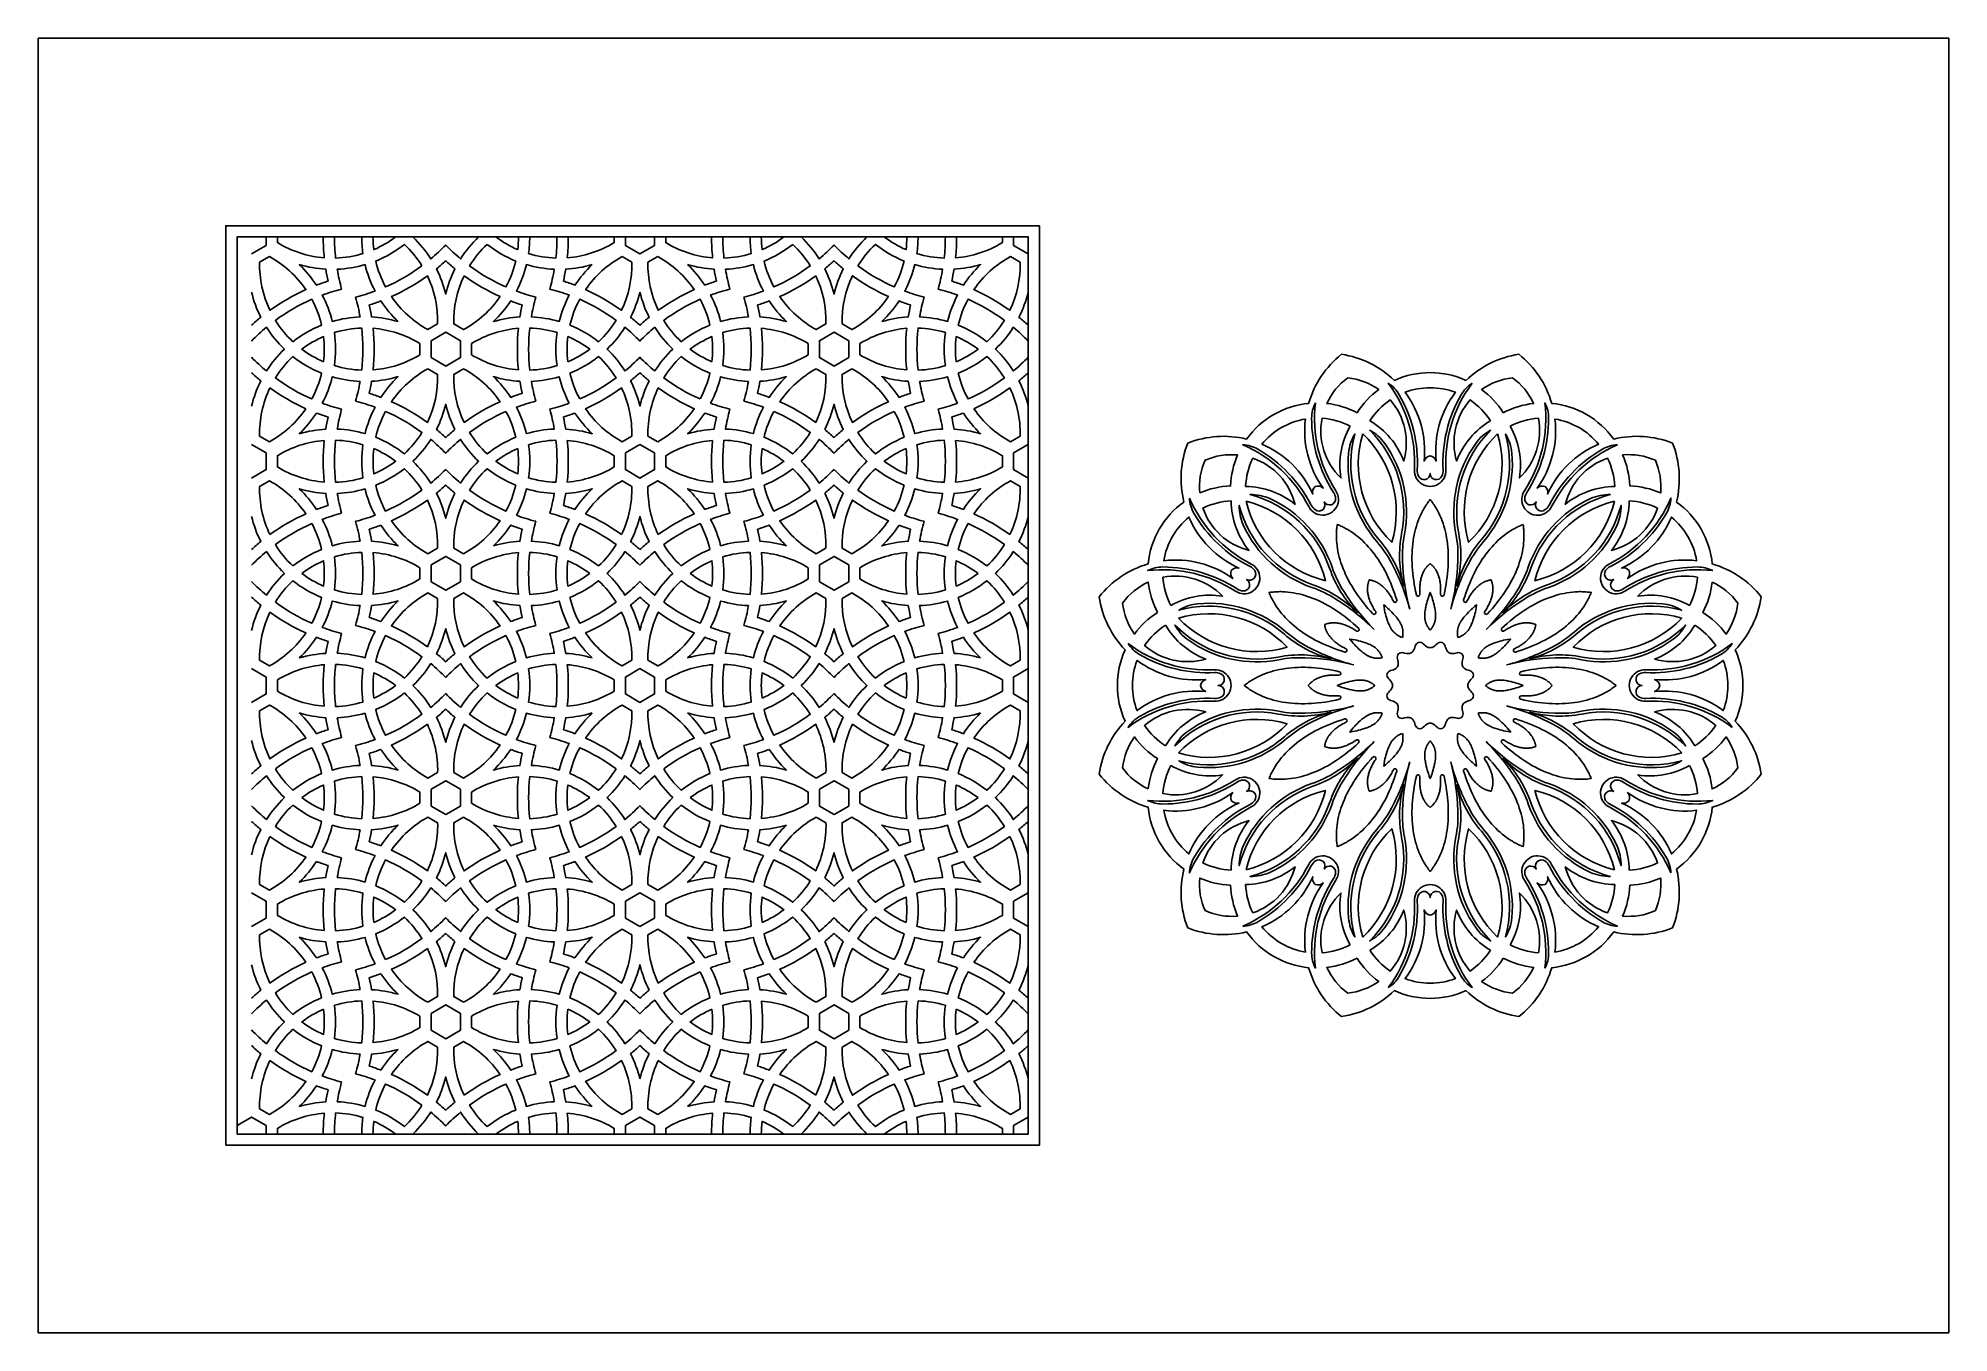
# Model space of a CAD drawing. Header units: millimetres. Extents: x 5898 to 7935, y 628 to 2008.
import ezdxf

# ---------------------------------------------------------------- set-up
doc = ezdxf.new("R2010")
doc.units = ezdxf.units.MM
doc.layers.add('Layer 01', color=1, linetype='Continuous')

msp = doc.modelspace()

# ---------------------------------------------------------------- linework, layer by layer
at = {"layer": 'Layer 01'}
for points in [[(5897.7, 627.6), (7935.5, 627.6), (7935.5, 2008.2), (5897.7, 2008.2)], [(6097.7, 827.6), (6965.6, 827.6), (6965.6, 1808.2), (6097.7, 1808.2)], [(6109.7, 839.6), (6953.6, 839.6), (6953.6, 1796.2), (6109.7, 1796.2)], [(6316.8, 1667.6), (6332.3, 1658.6), (6347.9, 1667.6), (6347.9, 1685.6), (6332.3, 1694.6), (6316.8, 1685.6)], [(6762.1, 1667.6), (6746.5, 1658.6), (6730.9, 1667.6), (6730.9, 1685.6), (6746.5, 1694.6), (6762.1, 1685.6)], [(6539.4, 1575), (6523.9, 1566), (6523.9, 1548.1), (6539.4, 1539.1), (6555, 1548.1), (6555, 1566)], [(6316.8, 1446.5), (6316.8, 1428.5), (6332.3, 1419.5), (6347.9, 1428.5), (6347.9, 1446.5), (6332.3, 1455.5)], [(6762.1, 1446.5), (6762.1, 1428.5), (6746.5, 1419.5), (6730.9, 1428.5), (6730.9, 1446.5), (6746.5, 1455.5)], [(7382.3, 1377), (7381.7, 1377.8), (7381.3, 1378.2), (7381, 1378.7), (7380.7, 1379.1), (7380.4, 1379.6), (7380.1, 1380), (7379.8, 1380.5), (7379.5, 1380.9), (7379.2, 1381.4), (7379, 1381.9), (7378.7, 1382.4), (7378.5, 1382.9), (7378.3, 1383.4), (7378, 1383.9), (7377.9, 1384.4), (7377.7, 1384.9), (7377.5, 1385.5), (7377.3, 1386.1), (7377.2, 1386.7), (7377, 1387.3), (7376.9, 1387.9), (7376.8, 1388.5), (7376.7, 1389.1), (7376.7, 1389.7), (7376.6, 1390.3), (7376.6, 1390.9), (7376.6, 1391.5), (7376.6, 1392.1), (7376.6, 1392.8), (7376.6, 1393.4), (7376.6, 1394), (7376.7, 1395.3), (7376.8, 1396.5), (7377, 1397.8), (7377.2, 1399), (7377.4, 1400.3), (7377.6, 1401.5), (7378.2, 1403.9), (7378.7, 1405.9), (7379.2, 1407.9), (7379.8, 1409.8), (7380.4, 1411.7), (7381.3, 1414.4), (7382.3, 1417.1), (7383.4, 1414.4), (7384.3, 1411.7), (7384.9, 1409.8), (7385.5, 1407.9), (7386, 1405.9), (7386.5, 1403.9), (7387.1, 1401.5), (7387.3, 1400.3), (7387.5, 1399), (7387.7, 1397.8), (7387.9, 1396.5), (7388, 1395.3), (7388.1, 1394), (7388.1, 1393.4), (7388.1, 1392.8), (7388.1, 1392.1), (7388.1, 1391.5), (7388.1, 1390.9), (7388.1, 1390.3), (7388, 1389.7), (7387.9, 1389.1), (7387.9, 1388.5), (7387.8, 1387.9), (7387.7, 1387.3), (7387.5, 1386.7), (7387.4, 1386.1), (7387.2, 1385.5), (7387, 1384.9), (7386.8, 1384.4), (7386.6, 1383.9), (7386.4, 1383.4), (7386.2, 1382.9), (7386, 1382.4), (7385.7, 1381.9), (7385.5, 1381.4), (7385.2, 1380.9), (7384.9, 1380.5), (7384.6, 1380), (7384.3, 1379.6), (7384, 1379.1), (7383.7, 1378.7), (7383.4, 1378.2), (7383, 1377.8)], [(7352.8, 1369), (7351.8, 1369.4), (7351.3, 1369.6), (7350.8, 1369.9), (7350.3, 1370.1), (7349.8, 1370.3), (7349.3, 1370.6), (7348.8, 1370.8), (7348.4, 1371.1), (7347.9, 1371.3), (7347.4, 1371.6), (7347, 1371.9), (7346.5, 1372.2), (7346.1, 1372.5), (7345.7, 1372.9), (7345.2, 1373.2), (7344.8, 1373.6), (7344.3, 1374), (7343.9, 1374.4), (7343.5, 1374.9), (7343.1, 1375.3), (7342.7, 1375.8), (7342.3, 1376.3), (7341.9, 1376.7), (7341.5, 1377.2), (7341.2, 1377.7), (7340.9, 1378.3), (7340.5, 1378.8), (7340.2, 1379.3), (7339.9, 1379.8), (7339.6, 1380.4), (7339.3, 1380.9), (7338.8, 1382.1), (7338.2, 1383.2), (7337.8, 1384.4), (7337.3, 1385.6), (7336.9, 1386.7), (7336.5, 1387.9), (7335.7, 1390.3), (7335.1, 1392.3), (7334.6, 1394.3), (7334.1, 1396.2), (7333.7, 1398.2), (7333.2, 1401), (7332.8, 1403.8), (7335, 1402), (7337.1, 1400.2), (7338.6, 1398.8), (7340.1, 1397.4), (7341.5, 1396), (7342.9, 1394.5), (7344.6, 1392.7), (7345.5, 1391.7), (7346.3, 1390.7), (7347.1, 1389.8), (7347.8, 1388.8), (7348.6, 1387.7), (7349.3, 1386.7), (7349.6, 1386.2), (7349.9, 1385.6), (7350.2, 1385.1), (7350.5, 1384.6), (7350.8, 1384), (7351.1, 1383.5), (7351.4, 1382.9), (7351.6, 1382.3), (7351.8, 1381.8), (7352.1, 1381.2), (7352.3, 1380.6), (7352.4, 1380.1), (7352.6, 1379.5), (7352.8, 1378.9), (7352.9, 1378.3), (7353, 1377.7), (7353.1, 1377.2), (7353.2, 1376.6), (7353.2, 1376.1), (7353.3, 1375.6), (7353.3, 1375), (7353.3, 1374.5), (7353.3, 1373.9), (7353.3, 1373.4), (7353.3, 1372.8), (7353.2, 1372.3), (7353.2, 1371.7), (7353.1, 1371.2), (7353.1, 1370.7), (7353, 1370.1)], [(7411.9, 1369), (7411.7, 1370.1), (7411.6, 1370.7), (7411.6, 1371.2), (7411.5, 1371.7), (7411.5, 1372.3), (7411.4, 1372.8), (7411.4, 1373.4), (7411.4, 1373.9), (7411.4, 1374.5), (7411.4, 1375), (7411.4, 1375.6), (7411.5, 1376.1), (7411.5, 1376.6), (7411.6, 1377.2), (7411.7, 1377.7), (7411.8, 1378.3), (7411.9, 1378.9), (7412.1, 1379.5), (7412.2, 1380.1), (7412.4, 1380.6), (7412.6, 1381.2), (7412.8, 1381.8), (7413.1, 1382.3), (7413.3, 1382.9), (7413.6, 1383.5), (7413.9, 1384), (7414.1, 1384.6), (7414.4, 1385.1), (7414.8, 1385.6), (7415.1, 1386.2), (7415.4, 1386.7), (7416.1, 1387.7), (7416.8, 1388.8), (7417.6, 1389.8), (7418.4, 1390.7), (7419.2, 1391.7), (7420, 1392.7), (7421.7, 1394.5), (7423.2, 1396), (7424.6, 1397.4), (7426, 1398.8), (7427.5, 1400.2), (7429.7, 1402), (7431.9, 1403.8), (7431.5, 1401), (7431, 1398.2), (7430.5, 1396.2), (7430.1, 1394.3), (7429.5, 1392.3), (7429, 1390.3), (7428.2, 1387.9), (7427.8, 1386.7), (7427.4, 1385.6), (7426.9, 1384.4), (7426.4, 1383.2), (7425.9, 1382.1), (7425.4, 1380.9), (7425.1, 1380.4), (7424.8, 1379.8), (7424.5, 1379.3), (7424.2, 1378.8), (7423.8, 1378.3), (7423.5, 1377.7), (7423.1, 1377.2), (7422.8, 1376.7), (7422.4, 1376.3), (7422, 1375.8), (7421.6, 1375.3), (7421.2, 1374.9), (7420.8, 1374.4), (7420.4, 1374), (7419.9, 1373.6), (7419.5, 1373.2), (7419, 1372.9), (7418.6, 1372.5), (7418.2, 1372.2), (7417.7, 1371.9), (7417.3, 1371.6), (7416.8, 1371.3), (7416.3, 1371.1), (7415.8, 1370.8), (7415.4, 1370.6), (7414.9, 1370.3), (7414.4, 1370.1), (7413.9, 1369.9), (7413.4, 1369.6), (7412.9, 1369.4)], [(7331.2, 1347.4), (7330.1, 1347.3), (7329.6, 1347.2), (7329.1, 1347.1), (7328.5, 1347.1), (7328, 1347), (7327.4, 1347), (7326.9, 1347), (7326.3, 1347), (7325.8, 1347), (7325.2, 1347), (7324.7, 1347), (7324.2, 1347), (7323.6, 1347.1), (7323.1, 1347.2), (7322.6, 1347.3), (7322, 1347.4), (7321.4, 1347.5), (7320.8, 1347.6), (7320.2, 1347.8), (7319.6, 1348), (7319, 1348.2), (7318.5, 1348.4), (7317.9, 1348.6), (7317.3, 1348.9), (7316.8, 1349.2), (7316.2, 1349.4), (7315.7, 1349.7), (7315.2, 1350), (7314.6, 1350.3), (7314.1, 1350.7), (7313.6, 1351), (7312.5, 1351.7), (7311.5, 1352.4), (7310.5, 1353.2), (7309.5, 1354), (7308.5, 1354.8), (7307.6, 1355.6), (7305.7, 1357.3), (7304.3, 1358.7), (7302.8, 1360.2), (7301.5, 1361.6), (7300.1, 1363.1), (7298.3, 1365.3), (7296.5, 1367.5), (7299.3, 1367.1), (7302.1, 1366.5), (7304, 1366.1), (7306, 1365.6), (7308, 1365.1), (7309.9, 1364.5), (7312.3, 1363.8), (7313.5, 1363.4), (7314.7, 1363), (7315.9, 1362.5), (7317, 1362), (7318.2, 1361.5), (7319.3, 1360.9), (7319.9, 1360.7), (7320.4, 1360.4), (7320.9, 1360), (7321.5, 1359.7), (7322, 1359.4), (7322.5, 1359.1), (7323, 1358.7), (7323.5, 1358.4), (7324, 1358), (7324.5, 1357.6), (7324.9, 1357.2), (7325.4, 1356.8), (7325.8, 1356.4), (7326.2, 1355.9), (7326.6, 1355.5), (7327, 1355), (7327.4, 1354.6), (7327.7, 1354.2), (7328, 1353.7), (7328.3, 1353.3), (7328.6, 1352.8), (7328.9, 1352.4), (7329.2, 1351.9), (7329.4, 1351.4), (7329.7, 1350.9), (7329.9, 1350.4), (7330.2, 1350), (7330.4, 1349.5), (7330.6, 1349), (7330.8, 1348.4)], [(7433.5, 1347.4), (7433.9, 1348.4), (7434.1, 1349), (7434.3, 1349.5), (7434.5, 1350), (7434.7, 1350.4), (7435, 1350.9), (7435.2, 1351.4), (7435.5, 1351.9), (7435.8, 1352.4), (7436.1, 1352.8), (7436.4, 1353.3), (7436.7, 1353.7), (7437, 1354.2), (7437.3, 1354.6), (7437.6, 1355), (7438, 1355.5), (7438.4, 1355.9), (7438.9, 1356.4), (7439.3, 1356.8), (7439.8, 1357.2), (7440.2, 1357.6), (7440.7, 1358), (7441.2, 1358.4), (7441.7, 1358.7), (7442.2, 1359.1), (7442.7, 1359.4), (7443.2, 1359.7), (7443.7, 1360), (7444.3, 1360.4), (7444.8, 1360.7), (7445.4, 1360.9), (7446.5, 1361.5), (7447.6, 1362), (7448.8, 1362.5), (7450, 1363), (7451.2, 1363.4), (7452.4, 1363.8), (7454.8, 1364.5), (7456.7, 1365.1), (7458.7, 1365.6), (7460.6, 1366.1), (7462.6, 1366.5), (7465.4, 1367.1), (7468.2, 1367.5), (7466.4, 1365.3), (7464.6, 1363.1), (7463.2, 1361.6), (7461.8, 1360.2), (7460.4, 1358.7), (7458.9, 1357.3), (7457.1, 1355.6), (7456.1, 1354.8), (7455.2, 1354), (7454.2, 1353.2), (7453.2, 1352.4), (7452.2, 1351.7), (7451.1, 1351), (7450.6, 1350.7), (7450.1, 1350.3), (7449.5, 1350), (7449, 1349.7), (7448.4, 1349.4), (7447.9, 1349.2), (7447.3, 1348.9), (7446.8, 1348.6), (7446.2, 1348.4), (7445.6, 1348.2), (7445.1, 1348), (7444.5, 1347.8), (7443.9, 1347.6), (7443.3, 1347.5), (7442.7, 1347.4), (7442.1, 1347.3), (7441.6, 1347.2), (7441.1, 1347.1), (7440.5, 1347), (7440, 1347), (7439.4, 1347), (7438.9, 1347), (7438.4, 1347), (7437.8, 1347), (7437.3, 1347), (7436.7, 1347), (7436.2, 1347.1), (7435.6, 1347.1), (7435.1, 1347.2), (7434.5, 1347.3)], [(6539.4, 1335.9), (6523.9, 1326.9), (6523.9, 1308.9), (6539.4, 1299.9), (6555, 1308.9), (6555, 1326.9)], [(7323.3, 1317.9), (7322.5, 1317.2), (7322, 1316.9), (7321.6, 1316.6), (7321.1, 1316.3), (7320.7, 1315.9), (7320.2, 1315.6), (7319.8, 1315.3), (7319.3, 1315.1), (7318.8, 1314.8), (7318.4, 1314.5), (7317.9, 1314.3), (7317.4, 1314.1), (7316.9, 1313.8), (7316.4, 1313.6), (7315.9, 1313.4), (7315.3, 1313.2), (7314.7, 1313), (7314.2, 1312.9), (7313.6, 1312.7), (7313, 1312.6), (7312.4, 1312.5), (7311.8, 1312.4), (7311.2, 1312.3), (7310.6, 1312.2), (7310, 1312.2), (7309.3, 1312.2), (7308.7, 1312.1), (7308.1, 1312.1), (7307.5, 1312.1), (7306.9, 1312.1), (7306.2, 1312.2), (7305, 1312.3), (7303.7, 1312.4), (7302.5, 1312.5), (7301.2, 1312.7), (7300, 1313), (7298.8, 1313.2), (7296.3, 1313.7), (7294.3, 1314.2), (7292.4, 1314.8), (7290.4, 1315.3), (7288.5, 1315.9), (7285.8, 1316.9), (7283.2, 1317.9), (7285.8, 1318.9), (7288.5, 1319.9), (7290.4, 1320.5), (7292.4, 1321.1), (7294.3, 1321.6), (7296.3, 1322.1), (7298.8, 1322.6), (7300, 1322.9), (7301.2, 1323.1), (7302.5, 1323.3), (7303.7, 1323.5), (7305, 1323.6), (7306.2, 1323.7), (7306.9, 1323.7), (7307.5, 1323.7), (7308.1, 1323.7), (7308.7, 1323.7), (7309.3, 1323.7), (7310, 1323.6), (7310.6, 1323.6), (7311.2, 1323.5), (7311.8, 1323.4), (7312.4, 1323.3), (7313, 1323.2), (7313.6, 1323.1), (7314.2, 1323), (7314.7, 1322.8), (7315.3, 1322.6), (7315.9, 1322.4), (7316.4, 1322.2), (7316.9, 1322), (7317.4, 1321.8), (7317.9, 1321.5), (7318.4, 1321.3), (7318.8, 1321), (7319.3, 1320.8), (7319.8, 1320.5), (7320.2, 1320.2), (7320.7, 1319.9), (7321.1, 1319.6), (7321.6, 1319.3), (7322, 1318.9), (7322.5, 1318.6)], [(7441.4, 1317.9), (7442.2, 1318.6), (7442.7, 1318.9), (7443.1, 1319.3), (7443.5, 1319.6), (7444, 1319.9), (7444.4, 1320.2), (7444.9, 1320.5), (7445.4, 1320.8), (7445.8, 1321), (7446.3, 1321.3), (7446.8, 1321.5), (7447.3, 1321.8), (7447.8, 1322), (7448.3, 1322.2), (7448.8, 1322.4), (7449.4, 1322.6), (7449.9, 1322.8), (7450.5, 1323), (7451.1, 1323.1), (7451.7, 1323.2), (7452.3, 1323.3), (7452.9, 1323.4), (7453.5, 1323.5), (7454.1, 1323.6), (7454.7, 1323.6), (7455.3, 1323.7), (7456, 1323.7), (7456.6, 1323.7), (7457.2, 1323.7), (7457.8, 1323.7), (7458.4, 1323.7), (7459.7, 1323.6), (7460.9, 1323.5), (7462.2, 1323.3), (7463.4, 1323.1), (7464.7, 1322.9), (7465.9, 1322.6), (7468.4, 1322.1), (7470.4, 1321.6), (7472.3, 1321.1), (7474.2, 1320.5), (7476.2, 1319.9), (7478.8, 1318.9), (7481.5, 1317.9), (7478.8, 1316.9), (7476.2, 1315.9), (7474.2, 1315.3), (7472.3, 1314.8), (7470.4, 1314.2), (7468.4, 1313.7), (7465.9, 1313.2), (7464.7, 1313), (7463.4, 1312.7), (7462.2, 1312.5), (7460.9, 1312.4), (7459.7, 1312.3), (7458.4, 1312.2), (7457.8, 1312.1), (7457.2, 1312.1), (7456.6, 1312.1), (7456, 1312.1), (7455.3, 1312.2), (7454.7, 1312.2), (7454.1, 1312.2), (7453.5, 1312.3), (7452.9, 1312.4), (7452.3, 1312.5), (7451.7, 1312.6), (7451.1, 1312.7), (7450.5, 1312.9), (7449.9, 1313), (7449.4, 1313.2), (7448.8, 1313.4), (7448.3, 1313.6), (7447.8, 1313.8), (7447.3, 1314.1), (7446.8, 1314.3), (7446.3, 1314.5), (7445.8, 1314.8), (7445.4, 1315.1), (7444.9, 1315.3), (7444.4, 1315.6), (7444, 1315.9), (7443.5, 1316.3), (7443.1, 1316.6), (7442.7, 1316.9), (7442.2, 1317.2)], [(7331.2, 1288.4), (7330.8, 1287.4), (7330.6, 1286.9), (7330.4, 1286.4), (7330.2, 1285.9), (7329.9, 1285.4), (7329.7, 1284.9), (7329.4, 1284.4), (7329.2, 1283.9), (7328.9, 1283.5), (7328.6, 1283), (7328.3, 1282.5), (7328, 1282.1), (7327.7, 1281.7), (7327.4, 1281.2), (7327, 1280.8), (7326.6, 1280.3), (7326.2, 1279.9), (7325.8, 1279.5), (7325.4, 1279), (7324.9, 1278.6), (7324.5, 1278.2), (7324, 1277.9), (7323.5, 1277.5), (7323, 1277.1), (7322.5, 1276.8), (7322, 1276.4), (7321.5, 1276.1), (7320.9, 1275.8), (7320.4, 1275.5), (7319.9, 1275.2), (7319.3, 1274.9), (7318.2, 1274.3), (7317, 1273.8), (7315.9, 1273.3), (7314.7, 1272.9), (7313.5, 1272.4), (7312.3, 1272), (7309.9, 1271.3), (7308, 1270.7), (7306, 1270.2), (7304, 1269.7), (7302.1, 1269.3), (7299.3, 1268.8), (7296.5, 1268.3), (7298.3, 1270.6), (7300.1, 1272.7), (7301.5, 1274.2), (7302.8, 1275.7), (7304.3, 1277.1), (7305.7, 1278.5), (7307.6, 1280.2), (7308.5, 1281), (7309.5, 1281.9), (7310.5, 1282.6), (7311.5, 1283.4), (7312.5, 1284.1), (7313.6, 1284.8), (7314.1, 1285.2), (7314.6, 1285.5), (7315.2, 1285.8), (7315.7, 1286.1), (7316.2, 1286.4), (7316.8, 1286.7), (7317.3, 1286.9), (7317.9, 1287.2), (7318.5, 1287.4), (7319, 1287.6), (7319.6, 1287.8), (7320.2, 1288), (7320.8, 1288.2), (7321.4, 1288.3), (7322, 1288.5), (7322.6, 1288.6), (7323.1, 1288.7), (7323.6, 1288.7), (7324.2, 1288.8), (7324.7, 1288.8), (7325.2, 1288.9), (7325.8, 1288.9), (7326.3, 1288.9), (7326.9, 1288.9), (7327.4, 1288.8), (7328, 1288.8), (7328.5, 1288.8), (7329.1, 1288.7), (7329.6, 1288.6), (7330.1, 1288.6)], [(7433.5, 1288.4), (7434.5, 1288.6), (7435.1, 1288.6), (7435.6, 1288.7), (7436.2, 1288.8), (7436.7, 1288.8), (7437.3, 1288.8), (7437.8, 1288.9), (7438.4, 1288.9), (7438.9, 1288.9), (7439.4, 1288.9), (7440, 1288.8), (7440.5, 1288.8), (7441.1, 1288.7), (7441.6, 1288.7), (7442.1, 1288.6), (7442.7, 1288.5), (7443.3, 1288.3), (7443.9, 1288.2), (7444.5, 1288), (7445.1, 1287.8), (7445.6, 1287.6), (7446.2, 1287.4), (7446.8, 1287.2), (7447.3, 1286.9), (7447.9, 1286.7), (7448.4, 1286.4), (7449, 1286.1), (7449.5, 1285.8), (7450.1, 1285.5), (7450.6, 1285.2), (7451.1, 1284.8), (7452.2, 1284.1), (7453.2, 1283.4), (7454.2, 1282.6), (7455.2, 1281.9), (7456.1, 1281), (7457.1, 1280.2), (7458.9, 1278.5), (7460.4, 1277.1), (7461.8, 1275.7), (7463.2, 1274.2), (7464.6, 1272.7), (7466.4, 1270.6), (7468.2, 1268.3), (7465.4, 1268.8), (7462.6, 1269.3), (7460.6, 1269.7), (7458.7, 1270.2), (7456.7, 1270.7), (7454.8, 1271.3), (7452.4, 1272), (7451.2, 1272.4), (7450, 1272.9), (7448.8, 1273.3), (7447.6, 1273.8), (7446.5, 1274.3), (7445.4, 1274.9), (7444.8, 1275.2), (7444.3, 1275.5), (7443.7, 1275.8), (7443.2, 1276.1), (7442.7, 1276.4), (7442.2, 1276.8), (7441.7, 1277.1), (7441.2, 1277.5), (7440.7, 1277.9), (7440.2, 1278.2), (7439.8, 1278.6), (7439.3, 1279), (7438.9, 1279.5), (7438.4, 1279.9), (7438, 1280.3), (7437.6, 1280.8), (7437.3, 1281.2), (7437, 1281.7), (7436.7, 1282.1), (7436.4, 1282.5), (7436.1, 1283), (7435.8, 1283.5), (7435.5, 1283.9), (7435.2, 1284.4), (7435, 1284.9), (7434.7, 1285.4), (7434.5, 1285.9), (7434.3, 1286.4), (7434.1, 1286.9), (7433.9, 1287.4)], [(7352.8, 1266.8), (7353, 1265.7), (7353.1, 1265.2), (7353.1, 1264.6), (7353.2, 1264.1), (7353.2, 1263.5), (7353.3, 1263), (7353.3, 1262.5), (7353.3, 1261.9), (7353.3, 1261.4), (7353.3, 1260.8), (7353.3, 1260.3), (7353.2, 1259.7), (7353.2, 1259.2), (7353.1, 1258.7), (7353, 1258.1), (7352.9, 1257.5), (7352.8, 1256.9), (7352.6, 1256.3), (7352.4, 1255.8), (7352.3, 1255.2), (7352.1, 1254.6), (7351.8, 1254), (7351.6, 1253.5), (7351.4, 1252.9), (7351.1, 1252.4), (7350.8, 1251.8), (7350.5, 1251.3), (7350.2, 1250.7), (7349.9, 1250.2), (7349.6, 1249.7), (7349.3, 1249.1), (7348.6, 1248.1), (7347.8, 1247.1), (7347.1, 1246.1), (7346.3, 1245.1), (7345.5, 1244.1), (7344.6, 1243.2), (7342.9, 1241.3), (7341.5, 1239.8), (7340.1, 1238.4), (7338.6, 1237), (7337.1, 1235.7), (7335, 1233.8), (7332.8, 1232), (7333.2, 1234.9), (7333.7, 1237.7), (7334.1, 1239.6), (7334.6, 1241.6), (7335.1, 1243.5), (7335.7, 1245.5), (7336.5, 1247.9), (7336.9, 1249.1), (7337.3, 1250.3), (7337.8, 1251.4), (7338.2, 1252.6), (7338.8, 1253.8), (7339.3, 1254.9), (7339.6, 1255.4), (7339.9, 1256), (7340.2, 1256.5), (7340.5, 1257.1), (7340.9, 1257.6), (7341.2, 1258.1), (7341.5, 1258.6), (7341.9, 1259.1), (7342.3, 1259.6), (7342.7, 1260), (7343.1, 1260.5), (7343.5, 1260.9), (7343.9, 1261.4), (7344.3, 1261.8), (7344.8, 1262.2), (7345.2, 1262.6), (7345.7, 1263), (7346.1, 1263.3), (7346.5, 1263.6), (7347, 1263.9), (7347.4, 1264.2), (7347.9, 1264.5), (7348.4, 1264.8), (7348.8, 1265), (7349.3, 1265.3), (7349.8, 1265.5), (7350.3, 1265.8), (7350.8, 1266), (7351.3, 1266.2), (7351.8, 1266.4)], [(7411.9, 1266.8), (7412.9, 1266.4), (7413.4, 1266.2), (7413.9, 1266), (7414.4, 1265.8), (7414.9, 1265.5), (7415.4, 1265.3), (7415.8, 1265), (7416.3, 1264.8), (7416.8, 1264.5), (7417.3, 1264.2), (7417.7, 1263.9), (7418.2, 1263.6), (7418.6, 1263.3), (7419, 1263), (7419.5, 1262.6), (7419.9, 1262.2), (7420.4, 1261.8), (7420.8, 1261.4), (7421.2, 1260.9), (7421.6, 1260.5), (7422, 1260), (7422.4, 1259.6), (7422.8, 1259.1), (7423.1, 1258.6), (7423.5, 1258.1), (7423.8, 1257.6), (7424.2, 1257.1), (7424.5, 1256.5), (7424.8, 1256), (7425.1, 1255.4), (7425.4, 1254.9), (7425.9, 1253.8), (7426.4, 1252.6), (7426.9, 1251.4), (7427.4, 1250.3), (7427.8, 1249.1), (7428.2, 1247.9), (7429, 1245.5), (7429.5, 1243.5), (7430.1, 1241.6), (7430.5, 1239.6), (7431, 1237.7), (7431.5, 1234.9), (7431.9, 1232), (7429.7, 1233.8), (7427.5, 1235.7), (7426, 1237), (7424.6, 1238.4), (7423.2, 1239.8), (7421.7, 1241.3), (7420, 1243.2), (7419.2, 1244.1), (7418.4, 1245.1), (7417.6, 1246.1), (7416.8, 1247.1), (7416.1, 1248.1), (7415.4, 1249.1), (7415.1, 1249.7), (7414.8, 1250.2), (7414.4, 1250.7), (7414.1, 1251.3), (7413.9, 1251.8), (7413.6, 1252.4), (7413.3, 1252.9), (7413.1, 1253.5), (7412.8, 1254), (7412.6, 1254.6), (7412.4, 1255.2), (7412.2, 1255.8), (7412.1, 1256.3), (7411.9, 1256.9), (7411.8, 1257.5), (7411.7, 1258.1), (7411.6, 1258.7), (7411.5, 1259.2), (7411.5, 1259.7), (7411.4, 1260.3), (7411.4, 1260.8), (7411.4, 1261.4), (7411.4, 1261.9), (7411.4, 1262.5), (7411.4, 1263), (7411.5, 1263.5), (7411.5, 1264.1), (7411.6, 1264.6), (7411.6, 1265.2), (7411.7, 1265.7)], [(7382.3, 1258.9), (7383, 1258), (7383.4, 1257.6), (7383.7, 1257.2), (7384, 1256.7), (7384.3, 1256.3), (7384.6, 1255.8), (7384.9, 1255.4), (7385.2, 1254.9), (7385.5, 1254.4), (7385.7, 1253.9), (7386, 1253.5), (7386.2, 1253), (7386.4, 1252.5), (7386.6, 1252), (7386.8, 1251.5), (7387, 1250.9), (7387.2, 1250.3), (7387.4, 1249.7), (7387.5, 1249.1), (7387.7, 1248.6), (7387.8, 1248), (7387.9, 1247.4), (7387.9, 1246.7), (7388, 1246.1), (7388.1, 1245.5), (7388.1, 1244.9), (7388.1, 1244.3), (7388.1, 1243.7), (7388.1, 1243.1), (7388.1, 1242.4), (7388.1, 1241.8), (7388, 1240.6), (7387.9, 1239.3), (7387.7, 1238.1), (7387.5, 1236.8), (7387.3, 1235.6), (7387.1, 1234.3), (7386.5, 1231.9), (7386, 1229.9), (7385.5, 1227.9), (7384.9, 1226), (7384.3, 1224.1), (7383.4, 1221.4), (7382.3, 1218.8), (7381.3, 1221.4), (7380.4, 1224.1), (7379.8, 1226), (7379.2, 1227.9), (7378.7, 1229.9), (7378.2, 1231.9), (7377.6, 1234.3), (7377.4, 1235.6), (7377.2, 1236.8), (7377, 1238.1), (7376.8, 1239.3), (7376.7, 1240.6), (7376.6, 1241.8), (7376.6, 1242.4), (7376.6, 1243.1), (7376.6, 1243.7), (7376.6, 1244.3), (7376.6, 1244.9), (7376.6, 1245.5), (7376.7, 1246.1), (7376.7, 1246.7), (7376.8, 1247.4), (7376.9, 1248), (7377, 1248.6), (7377.2, 1249.1), (7377.3, 1249.7), (7377.5, 1250.3), (7377.7, 1250.9), (7377.9, 1251.5), (7378, 1252), (7378.3, 1252.5), (7378.5, 1253), (7378.7, 1253.5), (7379, 1253.9), (7379.2, 1254.4), (7379.5, 1254.9), (7379.8, 1255.4), (7380.1, 1255.8), (7380.4, 1256.3), (7380.7, 1256.7), (7381, 1257.2), (7381.3, 1257.6), (7381.7, 1258)], [(6316.8, 1189.4), (6316.8, 1207.3), (6332.3, 1216.3), (6347.9, 1207.3), (6347.9, 1189.4), (6332.3, 1180.4)], [(6762.1, 1189.4), (6762.1, 1207.3), (6746.5, 1216.3), (6730.9, 1207.3), (6730.9, 1189.4), (6746.5, 1180.4)], [(6539.4, 1060.8), (6523.9, 1069.8), (6523.9, 1087.8), (6539.4, 1096.8), (6555, 1087.8), (6555, 1069.8)], [(6316.8, 968.2), (6332.3, 977.2), (6347.9, 968.2), (6347.9, 950.2), (6332.3, 941.2), (6316.8, 950.2)], [(6762.1, 968.2), (6746.5, 977.2), (6730.9, 968.2), (6730.9, 950.2), (6746.5, 941.2), (6762.1, 950.2)]]:
    msp.add_lwpolyline(points, close=True, dxfattribs=at)
for points in [[(6140.8, 1796.2), (6140.8, 1787.2), (6125.2, 1778.2)], [(6523.9, 1796.2), (6523.9, 1787.2), (6539.4, 1778.2), (6555, 1787.2), (6555, 1796.2)], [(6938, 1796.2), (6938, 1787.2), (6953.6, 1778.2)], [(6125.2, 1575), (6140.8, 1566), (6140.8, 1548.1), (6125.2, 1539.1)], [(6953.6, 1575), (6938, 1566), (6938, 1548.1), (6953.6, 1539.1)], [(6125.2, 1335.9), (6140.8, 1326.9), (6140.8, 1308.9), (6125.2, 1299.9)], [(6953.6, 1335.9), (6938, 1326.9), (6938, 1308.9), (6953.6, 1299.9)], [(6125.2, 1060.8), (6140.8, 1069.8), (6140.8, 1087.8), (6125.2, 1096.8)], [(6953.6, 1060.8), (6938, 1069.8), (6938, 1087.8), (6953.6, 1096.8)], [(6109.7, 848.6), (6125.2, 857.6), (6140.8, 848.6)], [(6140.8, 839.6), (6140.8, 848.6), (6125.2, 857.6)], [(6523.9, 848.6), (6539.4, 857.6), (6555, 848.6)], [(6555, 839.6), (6555, 848.6), (6539.4, 857.6), (6523.9, 848.6), (6523.9, 839.6)], [(6938, 839.6), (6938, 848.6), (6953.6, 857.6)]]:
    msp.add_lwpolyline(points, dxfattribs=at)
for points in [[(6201.6, 1796.2, 0.025705), (6202.8, 1774, -0.118417), (6152.8, 1790.2), (6152.8, 1796.2)], [(6242.7, 1796.2, 0.035586), (6244, 1778.5, -0.065947), (6214.9, 1773.8, -0.027568), (6213.6, 1796.2)], [(6278.8, 1796.2, -0.059987), (6255.6, 1782.7, -0.029967), (6254.7, 1796.2)], [(6367.3, 1796.2, 0.060784), (6348.2, 1772.9, -0.026582), (6332.3, 1787.6, -0.026582), (6316.4, 1772.9, 0.060784), (6297.3, 1796.2)], [(6409.9, 1796.2, -0.029967), (6409.1, 1782.7, -0.059987), (6385.9, 1796.2)], [(6451, 1796.2, -0.027568), (6449.8, 1773.8, -0.065947), (6420.7, 1778.5, 0.035586), (6421.9, 1796.2)], [(6511.9, 1796.2), (6511.9, 1790.2, -0.118417), (6461.9, 1774, 0.025705), (6463, 1796.2)], [(6567, 1796.2), (6567, 1790.2, 0.118417), (6617, 1774, -0.025705), (6615.8, 1796.2)], [(6627.8, 1796.2, 0.027568), (6629.1, 1773.8, 0.065947), (6658.2, 1778.5, -0.035586), (6656.9, 1796.2)], [(6668.9, 1796.2, 0.029967), (6669.7, 1782.7, 0.059987), (6693, 1796.2)], [(6711.5, 1796.2, -0.060784), (6730.6, 1772.9, 0.026582), (6746.5, 1787.6, 0.026582), (6762.4, 1772.9, -0.060784), (6781.5, 1796.2)], [(6800, 1796.2, 0.059987), (6823.3, 1782.7, 0.029967), (6824.1, 1796.2)], [(6836.1, 1796.2, -0.035586), (6834.9, 1778.5, 0.065947), (6864, 1773.8, 0.027568), (6865.2, 1796.2)], [(6877.2, 1796.2, -0.025705), (6876.1, 1774, 0.118417), (6926, 1790.2), (6926, 1796.2)], [(6125.2, 1737.5, 0.057916), (6135.1, 1710.5, 0.015153), (6125.2, 1702)], [(6953.6, 1737.5, -0.057916), (6943.7, 1710.5, -0.015153), (6953.6, 1702)], [(6125.2, 1668, 0.026582), (6141.1, 1653.3, -0.060784), (6160.2, 1676.6, -0.060784), (6141.1, 1699.9, 0.026582), (6125.2, 1685.2)], [(6953.6, 1668, -0.026582), (6937.7, 1653.3, 0.060784), (6918.6, 1676.6, 0.060784), (6937.7, 1699.9, -0.026582), (6953.6, 1685.2)], [(6125.2, 1651.3, 0.015153), (6135.1, 1642.7, 0.057916), (6125.2, 1615.8)], [(6953.6, 1651.3, -0.015153), (6943.7, 1642.7, -0.057916), (6953.6, 1615.8)], [(6125.2, 1462.8, -0.015153), (6135.1, 1471.4, -0.057916), (6125.2, 1498.3)], [(6953.6, 1462.8, 0.015153), (6943.7, 1471.4, 0.057916), (6953.6, 1498.3)], [(6125.2, 1428.9, 0.026582), (6141.1, 1414.2, -0.060784), (6160.2, 1437.5, -0.060784), (6141.1, 1460.8, 0.026582), (6125.2, 1446.1)], [(6953.6, 1428.9, -0.026582), (6937.7, 1414.2, 0.060784), (6918.6, 1437.5, 0.060784), (6937.7, 1460.8, -0.026582), (6953.6, 1446.1)], [(6125.2, 1412.1, 0.015153), (6135.1, 1403.6, 0.057916), (6125.2, 1376.6)], [(6953.6, 1412.1, -0.015153), (6943.7, 1403.6, -0.057916), (6953.6, 1376.6)], [(6125.2, 1223.7, -0.015153), (6135.1, 1232.2, -0.057916), (6125.2, 1259.2)], [(6953.6, 1223.7, 0.015153), (6943.7, 1232.2, 0.057916), (6953.6, 1259.2)], [(6125.2, 1207, -0.026582), (6141.1, 1221.7, 0.060784), (6160.2, 1198.3, 0.060784), (6141.1, 1175, -0.026582), (6125.2, 1189.7)], [(6953.6, 1207, 0.026582), (6937.7, 1221.7, -0.060784), (6918.6, 1198.3, -0.060784), (6937.7, 1175, 0.026582), (6953.6, 1189.7)], [(6125.2, 1173, 0.015153), (6135.1, 1164.5, 0.057916), (6125.2, 1137.5)], [(6953.6, 1173, -0.015153), (6943.7, 1164.5, -0.057916), (6953.6, 1137.5)], [(6125.2, 984.6, -0.015153), (6135.1, 993.1, -0.057916), (6125.2, 1020.1)], [(6953.6, 984.6, 0.015153), (6943.7, 993.1, 0.057916), (6953.6, 1020.1)], [(6125.2, 967.8, -0.026582), (6141.1, 982.5, 0.060784), (6160.2, 959.2, 0.060784), (6141.1, 935.9, -0.026582), (6125.2, 950.6)], [(6953.6, 967.8, 0.026582), (6937.7, 982.5, -0.060784), (6918.6, 959.2, -0.060784), (6937.7, 935.9, 0.026582), (6953.6, 950.6)], [(6125.2, 898.4, -0.057916), (6135.1, 925.3, -0.015153), (6125.2, 933.9)], [(6953.6, 898.4, 0.057916), (6943.7, 925.3, 0.015153), (6953.6, 933.9)], [(6201.6, 839.6, -0.025705), (6202.8, 861.8, 0.118417), (6152.8, 845.6), (6152.8, 839.6)], [(6242.7, 839.6, -0.035586), (6244, 857.3, 0.065947), (6214.9, 862.1, 0.027568), (6213.6, 839.6)], [(6367.3, 839.6, -0.060784), (6348.2, 863, 0.026582), (6332.3, 848.3, 0.026582), (6316.4, 863, -0.060784), (6297.3, 839.6)], [(6451, 839.6, 0.027568), (6449.8, 862.1, 0.065947), (6420.7, 857.3, -0.035586), (6421.9, 839.6)], [(6511.9, 839.6), (6511.9, 845.6, 0.118417), (6461.9, 861.8, -0.025705), (6463, 839.6)], [(6567, 839.6), (6567, 845.6, -0.118417), (6617, 861.8, 0.025705), (6615.8, 839.6)], [(6627.8, 839.6, -0.027568), (6629.1, 862.1, -0.065947), (6658.2, 857.3, 0.035586), (6656.9, 839.6)], [(6711.5, 839.6, 0.060784), (6730.6, 863, -0.026582), (6746.5, 848.3, -0.026582), (6762.4, 863, 0.060784), (6781.5, 839.6)], [(6836.1, 839.6, 0.035586), (6834.9, 857.3, -0.065947), (6864, 862.1, -0.027568), (6865.2, 839.6)], [(6877.2, 839.6, 0.025705), (6876.1, 861.8, -0.118417), (6926, 845.6), (6926, 839.6)], [(6278.8, 839.6, 0.059987), (6255.6, 853.1, 0.029967), (6254.7, 839.6)], [(6409.9, 839.6, 0.029967), (6409.1, 853.1, 0.059987), (6385.9, 839.6)], [(6668.9, 839.6, -0.029967), (6669.7, 853.1, -0.059987), (6693, 839.6)], [(6800, 839.6, -0.059987), (6823.3, 853.1, -0.029967), (6824.1, 839.6)]]:
    msp.add_lwpolyline(points, format="xyb", dxfattribs=at)
for points in [[(6133.8, 1769.3, 0.118417), (6144.8, 1718, -0.051444), (6183.2, 1740.1, 0.118417), (6144.2, 1775.3)], [(6306.9, 1765.4, -0.055178), (6268.1, 1743, -0.065947), (6257.7, 1770.6, 0.071263), (6288.2, 1788.3, -0.065947)], [(6376.4, 1788.3, 0.065947), (6357.7, 1765.4, 0.055178), (6396.6, 1743, 0.065947), (6407, 1770.6, -0.071263)], [(6520.4, 1775.3, 0.118417), (6481.5, 1740.1, -0.051444), (6519.8, 1718, 0.118417), (6530.8, 1769.3)], [(6558.4, 1775.3, -0.118417), (6597.4, 1740.1, 0.051444), (6559, 1718, -0.118417), (6548, 1769.3)], [(6702.4, 1788.3, -0.065947), (6721.1, 1765.4, -0.055178), (6682.3, 1743, -0.065947), (6671.9, 1770.6, 0.071263)], [(6771.9, 1765.4, 0.055178), (6810.8, 1743, 0.065947), (6821.2, 1770.6, -0.071263), (6790.6, 1788.3, 0.065947)], [(6945, 1769.3, -0.118417), (6934, 1718, 0.051444), (6895.7, 1740.1, -0.118417), (6934.6, 1775.3)], [(6206.8, 1749.1, -0.015153), (6204.4, 1761.9, -0.057916), (6176.1, 1766.8, -0.057916), (6194.5, 1744.8, -0.015153)], [(6221.3, 1740.7, -0.026582), (6216.6, 1761.8, 0.060784), (6246.3, 1766.7, 0.060784), (6256.9, 1738.5, -0.026582), (6236.2, 1732.1, -0.026582), (6241, 1711, 0.060784), (6211.3, 1706.1, 0.060784), (6200.7, 1734.3, -0.026582)], [(6323.7, 1703.5), (6313.4, 1697.5, -0.118417), (6274.4, 1732.7, 0.051444), (6312.7, 1754.8, -0.118417)], [(6332.3, 1770.8, 0.015153), (6342.2, 1762.3, 0.057916), (6332.3, 1735.3, 0.057916), (6322.5, 1762.3, 0.015153)], [(6351.9, 1754.8, 0.118417), (6340.9, 1703.5), (6351.3, 1697.5, 0.118417), (6390.3, 1732.7, -0.051444)], [(6448.1, 1761.8, -0.060784), (6418.4, 1766.7, -0.060784), (6407.8, 1738.5, 0.026582), (6428.4, 1732.1, 0.026582), (6423.7, 1711, -0.060784), (6453.4, 1706.1, -0.060784), (6464, 1734.3, 0.026582), (6443.3, 1740.7, 0.026582)], [(6488.6, 1766.8, 0.057916), (6470.2, 1744.8, 0.015153), (6457.8, 1749.1, 0.015153), (6460.3, 1761.9, 0.057916)], [(6590.3, 1766.8, -0.057916), (6608.7, 1744.8, -0.015153), (6621, 1749.1, -0.015153), (6618.6, 1761.9, -0.057916)], [(6630.7, 1761.8, 0.060784), (6660.5, 1766.7, 0.060784), (6671.1, 1738.5, -0.026582), (6650.4, 1732.1, -0.026582), (6655.2, 1711, 0.060784), (6625.5, 1706.1, 0.060784), (6614.8, 1734.3, -0.026582), (6635.5, 1740.7, -0.026582)], [(6726.9, 1754.8, -0.118417), (6737.9, 1703.5), (6727.5, 1697.5, -0.118417), (6688.6, 1732.7, 0.051444)], [(6746.5, 1770.8, -0.015153), (6736.6, 1762.3, -0.057916), (6746.5, 1735.3, -0.057916), (6756.4, 1762.3, -0.015153)], [(6755.1, 1703.5), (6765.5, 1697.5, 0.118417), (6804.5, 1732.7, -0.051444), (6766.1, 1754.8, 0.118417)], [(6857.5, 1740.7, 0.026582), (6862.3, 1761.8, -0.060784), (6832.6, 1766.7, -0.060784), (6821.9, 1738.5, 0.026582), (6842.6, 1732.1, 0.026582), (6837.8, 1711, -0.060784), (6867.6, 1706.1, -0.060784), (6878.2, 1734.3, 0.026582)], [(6872, 1749.1, 0.015153), (6874.5, 1761.9, 0.057916), (6902.8, 1766.8, 0.057916), (6884.4, 1744.8, 0.015153)], [(6539.4, 1737.5, -0.057916), (6529.5, 1710.5, -0.015153), (6539.4, 1702, -0.015153), (6549.3, 1710.5, -0.057916)], [(6169.3, 1684.5, -0.071263), (6199.9, 1702.2, 0.065947), (6189.5, 1729.8, 0.055178), (6150.6, 1707.3, 0.065947)], [(6281.5, 1706, -0.057916), (6263.1, 1728, -0.015153), (6250.7, 1723.7, -0.015153), (6253.2, 1710.9, -0.057916)], [(6413.9, 1723.7, 0.015153), (6411.5, 1710.9, 0.057916), (6383.2, 1706, 0.057916), (6401.6, 1728, 0.015153)], [(6464.8, 1702.2, -0.071263), (6495.3, 1684.5, 0.065947), (6514, 1707.3, 0.055178), (6475.2, 1729.8, 0.065947)], [(6614.1, 1702.2, 0.071263), (6583.5, 1684.5, -0.065947), (6564.8, 1707.3, -0.055178), (6603.7, 1729.8, -0.065947)], [(6664.9, 1723.7, -0.015153), (6667.4, 1710.9, -0.057916), (6695.7, 1706, -0.057916), (6677.3, 1728, -0.015153)], [(6797.4, 1706, 0.057916), (6815.8, 1728, 0.015153), (6828.1, 1723.7, 0.015153), (6825.7, 1710.9, 0.057916)], [(6909.5, 1684.5, 0.071263), (6879, 1702.2, -0.065947), (6889.4, 1729.8, -0.055178), (6928.2, 1707.3, -0.065947)], [(6242.7, 1654.2, 0.055178), (6242.7, 1699, 0.065947), (6213.6, 1694.3, -0.071263), (6213.6, 1659, 0.065947)], [(6304.8, 1670.6), (6304.8, 1682.6, 0.118417), (6254.8, 1698.8, -0.051444), (6254.8, 1654.5, 0.118417)], [(6409.9, 1654.5, -0.118417), (6359.9, 1670.6), (6359.9, 1682.6, -0.118417), (6409.9, 1698.8, 0.051444)], [(6451.1, 1659, -0.065947), (6422, 1654.2, -0.055178), (6422, 1699, -0.065947), (6451.1, 1694.3, 0.071263)], [(6555.3, 1699.9, 0.060784), (6574.4, 1676.6, 0.060784), (6555.3, 1653.3, -0.026582), (6539.4, 1668, -0.026582), (6523.5, 1653.3, 0.060784), (6504.4, 1676.6, 0.060784), (6523.5, 1699.9, -0.026582), (6539.4, 1685.2, -0.026582)], [(6627.8, 1659, 0.065947), (6656.9, 1654.2, 0.055178), (6656.9, 1699, 0.065947), (6627.8, 1694.3, -0.071263)], [(6669, 1654.5, 0.118417), (6718.9, 1670.6), (6718.9, 1682.6, 0.118417), (6669, 1698.8, -0.051444)], [(6774.1, 1670.6), (6774.1, 1682.6, -0.118417), (6824.1, 1698.8, 0.051444), (6824.1, 1654.5, -0.118417)], [(6836.2, 1654.2, -0.055178), (6836.2, 1699, -0.065947), (6865.3, 1694.3, 0.071263), (6865.3, 1659, -0.065947)], [(6202, 1663.2, 0.059987), (6202, 1690, 0.059987), (6178.8, 1676.6, 0.059987)], [(6462.6, 1663.2, 0.059987), (6485.9, 1676.6, 0.059987), (6462.6, 1690, 0.059987)], [(6616.2, 1663.2, -0.059987), (6593, 1676.6, -0.059987), (6616.2, 1690, -0.059987)], [(6876.8, 1663.2, -0.059987), (6876.8, 1690, -0.059987), (6900.1, 1676.6, -0.059987)], [(7549.2, 1606.9, -0.106815), (7578.1, 1580.7, -0.154449), (7640.9, 1576.4, -0.154449), (7645.1, 1513.6, -0.216096), (7683.2, 1447.6, -0.154449), (7735.5, 1412.5, -0.154449), (7707.7, 1356, -0.216096), (7707.7, 1279.8, -0.154449), (7735.5, 1223.3, -0.154449), (7683.2, 1188.2, -0.216096), (7645.1, 1122.2, -0.154449), (7640.9, 1059.4, -0.154449), (7578.1, 1055.2, -0.216096), (7512, 1017, -0.154449), (7477, 964.8, -0.154449), (7420.5, 992.5, -0.216096), (7344.2, 992.5, -0.154449), (7287.7, 964.8, -0.154449), (7252.7, 1017, -0.216096), (7186.6, 1055.2, -0.154449), (7123.8, 1059.4, -0.154449), (7119.6, 1122.2, -0.216096), (7081.5, 1188.2, -0.154449), (7029.2, 1223.3, -0.154449), (7056.9, 1279.8, -0.216096), (7056.9, 1356, -0.154449), (7029.2, 1412.5, -0.154449), (7081.5, 1447.6, -0.216096), (7119.6, 1513.6, -0.154449), (7123.8, 1576.4, -0.154449), (7186.6, 1580.7, -0.216096), (7252.7, 1618.8, -0.154449), (7287.7, 1671.1, -0.154449), (7344.2, 1643.3, -0.216096), (7420.5, 1643.3, -0.154449), (7477, 1671.1, -0.154449), (7512, 1618.8, -0.106815)], [(6199.9, 1651.1, -0.065947), (6189.5, 1623.5, -0.055178), (6150.6, 1645.9, -0.065947), (6169.3, 1668.7, 0.071263)], [(6313.4, 1655.7), (6323.7, 1649.7, -0.118417), (6312.7, 1598.4, 0.051444), (6274.4, 1620.5, -0.118417)], [(6351.3, 1655.7), (6340.9, 1649.7, 0.118417), (6351.9, 1598.4, -0.051444), (6390.3, 1620.5, 0.118417)], [(6475.2, 1623.5, 0.055178), (6514, 1645.9, 0.065947), (6495.3, 1668.7, -0.071263), (6464.8, 1651.1, 0.065947)], [(6549.3, 1642.7, -0.015153), (6539.4, 1651.3, -0.015153), (6529.5, 1642.7, -0.057916), (6539.4, 1615.8, -0.057916)], [(6603.7, 1623.5, -0.055178), (6564.8, 1645.9, -0.065947), (6583.5, 1668.7, 0.071263), (6614.1, 1651.1, -0.065947)], [(6727.5, 1655.7), (6737.9, 1649.7, -0.118417), (6726.9, 1598.4, 0.051444), (6688.6, 1620.5, -0.118417)], [(6765.5, 1655.7), (6755.1, 1649.7, 0.118417), (6766.1, 1598.4, -0.051444), (6804.5, 1620.5, 0.118417)], [(6879, 1651.1, 0.065947), (6889.4, 1623.5, 0.055178), (6928.2, 1645.9, 0.065947), (6909.5, 1668.7, -0.071263)], [(6183.2, 1613.1, -0.118417), (6144.2, 1577.9), (6133.8, 1583.9, -0.118417), (6144.8, 1635.3, 0.051444)], [(6200.7, 1618.9, 0.060784), (6211.3, 1647.1, 0.060784), (6241, 1642.2, -0.026582), (6236.2, 1621.1, -0.026582), (6256.9, 1614.7, 0.060784), (6246.3, 1586.5, 0.060784), (6216.6, 1591.4, -0.026582), (6221.3, 1612.5, -0.026582)], [(6253.2, 1642.3, -0.015153), (6250.7, 1629.5, -0.015153), (6263.1, 1625.2, -0.057916), (6281.5, 1647.3, -0.057916)], [(6411.5, 1642.3, 0.015153), (6413.9, 1629.5, 0.015153), (6401.6, 1625.2, 0.057916), (6383.2, 1647.3, 0.057916)], [(6464, 1618.9, -0.060784), (6453.4, 1647.1, -0.060784), (6423.7, 1642.2, 0.026582), (6428.4, 1621.1, 0.026582), (6407.8, 1614.7, -0.060784), (6418.4, 1586.5, -0.060784), (6448.1, 1591.4, 0.026582), (6443.3, 1612.5, 0.026582)], [(6520.4, 1577.9), (6530.8, 1583.9, 0.118417), (6519.8, 1635.3, -0.051444), (6481.5, 1613.1, 0.118417)], [(6558.4, 1577.9), (6548, 1583.9, -0.118417), (6559, 1635.3, 0.051444), (6597.4, 1613.1, -0.118417)], [(6614.8, 1618.9, 0.060784), (6625.5, 1647.1, 0.060784), (6655.2, 1642.2, -0.026582), (6650.4, 1621.1, -0.026582), (6671.1, 1614.7, 0.060784), (6660.5, 1586.5, 0.060784), (6630.7, 1591.4, -0.026582), (6635.5, 1612.5, -0.026582)], [(6667.4, 1642.3, -0.015153), (6664.9, 1629.5, -0.015153), (6677.3, 1625.2, -0.057916), (6695.7, 1647.3, -0.057916)], [(6825.7, 1642.3, 0.015153), (6828.1, 1629.5, 0.015153), (6815.8, 1625.2, 0.057916), (6797.4, 1647.3, 0.057916)], [(6878.2, 1618.9, -0.060784), (6867.6, 1647.1, -0.060784), (6837.8, 1642.2, 0.026582), (6842.6, 1621.1, 0.026582), (6821.9, 1614.7, -0.060784), (6832.6, 1586.5, -0.060784), (6862.3, 1591.4, 0.026582), (6857.5, 1612.5, 0.026582)], [(6895.7, 1613.1, 0.118417), (6934.6, 1577.9), (6945, 1583.9, 0.118417), (6934, 1635.3, -0.051444)], [(7304.4, 1608.8, -0.092369), (7327.5, 1633.5, 0.128741), (7294.4, 1646, 0.128741), (7272.1, 1618.7, -0.092369)], [(7427, 1640.2, 0.174162), (7399.1, 1547.9, -1.052626), (7365.6, 1547.9, 0.174162), (7337.7, 1640.2, -0.118961), (7349.3, 1628, -0.144765), (7368.6, 1547.8, 0.12236), (7369.9, 1541.2, 0.802823), (7382.3, 1544, 0.802821), (7394.8, 1541.2, 0.12236), (7396.1, 1547.8, -0.144765), (7415.4, 1628, -0.118961)], [(7382.3, 1635.4, 0.090101), (7355.5, 1630.6, -0.188849), (7375.9, 1557.3, -0.271087), (7382.3, 1563, -0.271087), (7388.8, 1557.3, -0.188849), (7409.2, 1630.6, 0.090101)], [(7460.3, 1608.8, -0.092369), (7492.6, 1618.7, 0.128741), (7470.2, 1646, 0.128741), (7437.2, 1633.5, -0.092369)], [(6268.1, 1610.2, -0.055178), (6306.9, 1587.8, -0.065947), (6288.2, 1564.9, 0.071263), (6257.7, 1582.6, -0.065947)], [(6342.2, 1590.9, -0.057916), (6332.3, 1617.9, -0.057916), (6322.5, 1590.9, -0.015153), (6332.3, 1582.4, -0.015153)], [(6396.6, 1610.2, 0.055178), (6357.7, 1587.8, 0.065947), (6376.4, 1564.9, -0.071263), (6407, 1582.6, 0.065947)], [(6682.3, 1610.2, -0.055178), (6721.1, 1587.8, -0.065947), (6702.4, 1564.9, 0.071263), (6671.9, 1582.6, -0.065947)], [(6736.6, 1590.9, 0.057916), (6746.5, 1617.9, 0.057916), (6756.4, 1590.9, 0.015153), (6746.5, 1582.4, 0.015153)], [(6810.8, 1610.2, 0.055178), (6771.9, 1587.8, 0.065947), (6790.6, 1564.9, -0.071263), (6821.2, 1582.6, 0.065947)], [(7259.9, 1619.3, 0.174162), (7281.8, 1525.5, -1.052626), (7252.8, 1508.7, 0.174162), (7182.5, 1574.7, -0.118961), (7198.6, 1569.9, -0.144765), (7255.5, 1510.1, 0.12236), (7259.9, 1505.1, 0.802823), (7269.3, 1513.7, 0.802821), (7281.5, 1517.6, 0.12236), (7279.3, 1523.8, -0.144765), (7255.9, 1603, -0.118961)], [(7318, 1600.1, -0.172006), (7354.2, 1557.3, 0.254681), (7339.7, 1622.4, 0.103301)], [(7446.7, 1600.1, 0.172006), (7410.5, 1557.3, -0.254681), (7424.9, 1622.4, -0.103301)], [(7582.1, 1574.7, 0.174162), (7511.9, 1508.7, -1.052626), (7482.8, 1525.5, 0.174162), (7504.8, 1619.3, -0.118961), (7508.7, 1603, -0.144765), (7485.4, 1523.8, 0.12236), (7483.2, 1517.6, 0.802823), (7495.4, 1513.7, 0.802821), (7504.8, 1505.1, 0.12236), (7509.2, 1510.1, -0.144765), (7566, 1569.9, -0.118961)], [(6194.5, 1608.4, 0.015153), (6206.8, 1604.2, 0.015153), (6204.4, 1591.3, 0.057916), (6176.1, 1586.4, 0.057916)], [(6470.2, 1608.4, -0.015153), (6457.8, 1604.2, -0.015153), (6460.3, 1591.3, -0.057916), (6488.6, 1586.4, -0.057916)], [(6608.7, 1608.4, 0.015153), (6621, 1604.2, 0.015153), (6618.6, 1591.3, 0.057916), (6590.3, 1586.4, 0.057916)], [(6884.4, 1608.4, -0.015153), (6872, 1604.2, -0.015153), (6874.5, 1591.3, -0.057916), (6902.8, 1586.4, -0.057916)], [(7223.6, 1592.9, 0.090101), (7202.8, 1575.3, -0.188849), (7257.1, 1522, -0.271087), (7259.8, 1530.1, -0.271087), (7268.3, 1528.4, -0.188849), (7249.2, 1602.1, 0.090101)], [(7297, 1594.5, 0.172006), (7287.1, 1539.3, -0.254681), (7267, 1602.9, -0.103301)], [(7360.5, 1399.4, -0.056891), (7352.8, 1451.1, -0.058045), (7354.9, 1479.4, 0.205055), (7333.8, 1576.1, 0.113402), (7317.9, 1590.2, -0.249659), (7351.9, 1480, 0.113342), (7354, 1423.9, 0.113342), (7327.7, 1473.5, -0.249659), (7302, 1586, 0.113402), (7295.3, 1565.8, 0.205055), (7325.4, 1471.5, -0.058045), (7341.3, 1448.1, -0.056891)], [(7404.2, 1399.4, -0.056891), (7423.4, 1448.1, -0.058045), (7439.3, 1471.5, 0.205055), (7469.4, 1565.8, 0.113402), (7462.7, 1586, -0.249659), (7437, 1473.5, 0.113342), (7410.7, 1423.9, 0.113342), (7412.8, 1480, -0.249659), (7446.8, 1590.2, 0.113402), (7430.9, 1576.1, 0.205055), (7409.8, 1479.4, -0.058045), (7411.9, 1451.1, -0.056891)], [(7467.7, 1594.5, -0.172006), (7477.6, 1539.3, 0.254681), (7497.7, 1602.9, 0.103301)], [(7541.1, 1592.9, 0.090101), (7515.4, 1602.1, -0.188849), (7496.4, 1528.4, -0.271087), (7504.9, 1530.1, -0.271087), (7507.6, 1522, -0.188849), (7561.9, 1575.3, 0.090101)], [(6202.8, 1579.2, 0.118417), (6152.8, 1563), (6152.8, 1551, 0.118417), (6202.8, 1534.9, -0.051444)], [(6244, 1574.7, 0.065947), (6214.9, 1579.5, 0.055178), (6214.9, 1534.6, 0.065947), (6244, 1539.4, -0.071263)], [(6255.6, 1570.5, -0.059987), (6278.8, 1557, -0.059987), (6255.6, 1543.6, -0.059987)], [(6332.3, 1548.4, -0.026582), (6316.4, 1533.7, 0.060784), (6297.3, 1557, 0.060784), (6316.4, 1580.4, -0.026582), (6332.3, 1565.7, -0.026582), (6348.2, 1580.4, 0.060784), (6367.3, 1557, 0.060784), (6348.2, 1533.7, -0.026582)], [(6409.1, 1570.5, 0.059987), (6385.9, 1557, 0.059987), (6409.1, 1543.6, 0.059987)], [(6420.7, 1574.7, -0.065947), (6449.8, 1579.5, -0.055178), (6449.8, 1534.6, -0.065947), (6420.7, 1539.4, 0.071263)], [(6461.9, 1579.2, -0.118417), (6511.9, 1563), (6511.9, 1551, -0.118417), (6461.9, 1534.9, 0.051444)], [(6617, 1579.2, 0.118417), (6567, 1563), (6567, 1551, 0.118417), (6617, 1534.9, -0.051444)], [(6658.2, 1574.7, 0.065947), (6629.1, 1579.5, 0.055178), (6629.1, 1534.6, 0.065947), (6658.2, 1539.4, -0.071263)], [(6669.7, 1570.5, -0.059987), (6693, 1557, -0.059987), (6669.7, 1543.6, -0.059987)], [(6746.5, 1548.4, 0.026582), (6762.4, 1533.7, -0.060784), (6781.5, 1557, -0.060784), (6762.4, 1580.4, 0.026582), (6746.5, 1565.7, 0.026582), (6730.6, 1580.4, -0.060784), (6711.5, 1557, -0.060784), (6730.6, 1533.7, 0.026582)], [(6823.3, 1570.5, 0.059987), (6800, 1557, 0.059987), (6823.3, 1543.6, 0.059987)], [(6834.9, 1574.7, -0.065947), (6864, 1579.5, -0.055178), (6864, 1534.6, -0.065947), (6834.9, 1539.4, 0.071263)], [(6876.1, 1579.2, -0.118417), (6926, 1563), (6926, 1551, -0.118417), (6876.1, 1534.9, 0.051444)], [(7310.4, 1586.3, 0.281622), (7341.4, 1470.6, 0.281622)], [(7454.3, 1586.3, 0.281622), (7423.3, 1470.6, 0.281622)], [(6257.7, 1531.5, 0.071263), (6288.2, 1549.1, -0.065947), (6306.9, 1526.3, -0.055178), (6268.1, 1503.9, -0.065947)], [(6407, 1531.5, -0.071263), (6376.4, 1549.1, 0.065947), (6357.7, 1526.3, 0.055178), (6396.6, 1503.9, 0.065947)], [(6671.9, 1531.5, 0.071263), (6702.4, 1549.1, -0.065947), (6721.1, 1526.3, -0.055178), (6682.3, 1503.9, -0.065947)], [(6821.2, 1531.5, -0.071263), (6790.6, 1549.1, 0.065947), (6771.9, 1526.3, 0.055178), (6810.8, 1503.9, 0.065947)], [(7136.5, 1523.2, -0.092369), (7169.4, 1530.8, -0.092369), (7177, 1563.8, 0.128741), (7142.2, 1558.1, 0.128741)], [(7185.5, 1530.1, -0.172006), (7238.2, 1511.1, 0.254681), (7193.2, 1560.3, 0.103301)], [(7579.2, 1530.1, 0.172006), (7526.4, 1511.1, -0.254681), (7571.5, 1560.3, -0.103301)], [(7587.6, 1563.8, -0.092369), (7595.3, 1530.8, -0.092369), (7628.2, 1523.2, 0.128741), (7622.5, 1558.1, 0.128741)], [(6144.8, 1478.8, -0.118417), (6133.8, 1530.2), (6144.2, 1536.2, -0.118417), (6183.2, 1501, 0.051444)], [(6342.2, 1523.1, 0.057916), (6332.3, 1496.2, 0.057916), (6322.5, 1523.1, 0.015153), (6332.3, 1531.7, 0.015153)], [(6519.8, 1478.8, 0.118417), (6530.8, 1530.2), (6520.4, 1536.2, 0.118417), (6481.5, 1501, -0.051444)], [(6559, 1478.8, -0.118417), (6548, 1530.2), (6558.4, 1536.2, -0.118417), (6597.4, 1501, 0.051444)], [(6736.6, 1523.1, -0.057916), (6746.5, 1496.2, -0.057916), (6756.4, 1523.1, -0.015153), (6746.5, 1531.7, -0.015153)], [(6934, 1478.8, 0.118417), (6945, 1530.2), (6934.6, 1536.2, 0.118417), (6895.7, 1501, -0.051444)], [(6206.8, 1509.9, 0.015153), (6194.5, 1505.7, 0.057916), (6176.1, 1527.7, 0.057916), (6204.4, 1522.8, 0.015153)], [(6221.3, 1501.6, 0.026582), (6200.7, 1495.1, -0.060784), (6211.3, 1467, -0.060784), (6241, 1471.8, 0.026582), (6236.2, 1493, 0.026582), (6256.9, 1499.4, -0.060784), (6246.3, 1527.6, -0.060784), (6216.6, 1522.7, 0.026582)], [(6313.4, 1458.4, -0.118417), (6274.4, 1493.6, 0.051444), (6312.7, 1515.7, -0.118417), (6323.7, 1464.4)], [(6351.3, 1458.4, 0.118417), (6390.3, 1493.6, -0.051444), (6351.9, 1515.7, 0.118417), (6340.9, 1464.4)], [(6407.8, 1499.4, 0.060784), (6418.4, 1527.6, 0.060784), (6448.1, 1522.7, -0.026582), (6443.3, 1501.6, -0.026582), (6464, 1495.1, 0.060784), (6453.4, 1467, 0.060784), (6423.7, 1471.8, -0.026582), (6428.4, 1493, -0.026582)], [(6457.8, 1509.9, -0.015153), (6470.2, 1505.7, -0.057916), (6488.6, 1527.7, -0.057916), (6460.3, 1522.8, -0.015153)], [(6621, 1509.9, 0.015153), (6608.7, 1505.7, 0.057916), (6590.3, 1527.7, 0.057916), (6618.6, 1522.8, 0.015153)], [(6671.1, 1499.4, -0.060784), (6660.5, 1527.6, -0.060784), (6630.7, 1522.7, 0.026582), (6635.5, 1501.6, 0.026582), (6614.8, 1495.1, -0.060784), (6625.5, 1467, -0.060784), (6655.2, 1471.8, 0.026582), (6650.4, 1493, 0.026582)], [(6727.5, 1458.4, -0.118417), (6688.6, 1493.6, 0.051444), (6726.9, 1515.7, -0.118417), (6737.9, 1464.4)], [(6765.5, 1458.4, 0.118417), (6804.5, 1493.6, -0.051444), (6766.1, 1515.7, 0.118417), (6755.1, 1464.4)], [(6857.5, 1501.6, -0.026582), (6878.2, 1495.1, 0.060784), (6867.6, 1467, 0.060784), (6837.8, 1471.8, -0.026582), (6842.6, 1493, -0.026582), (6821.9, 1499.4, 0.060784), (6832.6, 1527.6, 0.060784), (6862.3, 1522.7, -0.026582)], [(6872, 1509.9, -0.015153), (6884.4, 1505.7, -0.057916), (6902.8, 1527.7, -0.057916), (6874.5, 1522.8, -0.015153)], [(7125.6, 1517.7, 0.174162), (7191.5, 1447.4, -1.052626), (7174.8, 1418.4, 0.174162), (7080.9, 1440.4, -0.118961), (7097.2, 1444.3, -0.144765), (7176.4, 1420.9, 0.12236), (7182.7, 1418.8, 0.802823), (7186.5, 1431, 0.802821), (7195.2, 1440.4, 0.12236), (7190.2, 1444.8, -0.144765), (7130.3, 1501.6, -0.118961)], [(7170.1, 1514.7, 0.172006), (7189.1, 1462, -0.254681), (7139.9, 1507.1, -0.103301)], [(7322.7, 1377.6, -0.056891), (7290.1, 1418.5, -0.058045), (7277.8, 1444, 0.205055), (7211.2, 1517.3, 0.113402), (7190.3, 1521.5, -0.249659), (7275, 1443.1, 0.113342), (7304.8, 1395.5, 0.113342), (7257.2, 1425.3, -0.249659), (7178.7, 1509.9, 0.113402), (7183, 1489.1, 0.205055), (7256.2, 1422.4, -0.058045), (7281.7, 1410.1, -0.056891)], [(7185.9, 1514.4, 0.281622), (7270.6, 1429.7, 0.281622)], [(7393.3, 1415.3, 0.929138), (7397.1, 1414.7), (7397.9, 1418.5), (7398.6, 1422.3), (7399.3, 1426.1), (7399.9, 1429.9), (7400.4, 1433.6), (7400.9, 1437.3), (7401.2, 1441), (7401.5, 1444.6), (7401.7, 1448.2), (7401.7, 1451.8), (7401.7, 1455.3), (7401.7, 1458.8), (7401.5, 1462.2), (7401.2, 1465.6), (7400.9, 1469), (7400.5, 1472.2), (7399.9, 1475.5), (7399.3, 1478.7), (7398.7, 1481.8), (7397.9, 1484.8), (7397, 1487.8), (7396.1, 1490.8), (7395.1, 1493.6), (7394, 1496.4), (7392.8, 1499.1), (7391.5, 1501.8), (7390.2, 1504.4), (7389.5, 1505.7), (7388.7, 1506.9), (7388, 1508.1), (7387.3, 1509.3), (7386.5, 1510.5), (7385.7, 1511.7), (7384.9, 1512.9), (7384.1, 1514), (7383.2, 1515.1), (7382.3, 1516.2), (7381.5, 1515.1), (7380.6, 1514), (7379.8, 1512.9), (7379, 1511.7), (7378.2, 1510.5), (7377.4, 1509.3), (7376.7, 1508.1), (7375.9, 1506.9), (7375.2, 1505.7), (7374.5, 1504.4), (7373.2, 1501.8), (7371.9, 1499.1), (7370.7, 1496.4), (7369.6, 1493.6), (7368.6, 1490.8), (7367.7, 1487.8), (7366.8, 1484.8), (7366, 1481.8), (7365.3, 1478.7), (7364.7, 1475.5), (7364.2, 1472.2), (7363.8, 1469), (7363.4, 1465.6), (7363.2, 1462.2), (7363, 1458.8), (7362.9, 1455.3), (7362.9, 1451.8), (7363, 1448.2), (7363.2, 1444.6), (7363.5, 1441), (7363.8, 1437.3), (7364.2, 1433.6), (7364.8, 1429.9), (7365.4, 1426.1), (7366, 1422.3), (7366.8, 1418.5), (7367.6, 1414.7, 0.929138), (7371.4, 1415.3), (7371.3, 1416.6), (7371.2, 1418), (7371.2, 1419.3), (7371.2, 1420.6), (7371.2, 1421.9), (7371.3, 1423.1), (7371.3, 1424.4), (7371.5, 1425.6), (7371.6, 1426.9), (7371.8, 1428.1), (7372, 1429.2), (7372.2, 1430.4), (7372.4, 1431.5), (7372.7, 1432.6), (7373, 1433.7), (7373.4, 1434.8), (7373.7, 1435.8), (7374.1, 1436.8), (7374.5, 1437.8), (7375, 1438.8), (7375.2, 1439.3), (7375.5, 1439.7), (7375.7, 1440.2), (7376, 1440.6), (7376.2, 1441.1), (7376.5, 1441.5), (7376.8, 1441.9), (7377.1, 1442.3), (7377.3, 1442.7), (7377.6, 1443.1), (7377.9, 1443.5), (7378.2, 1443.9), (7378.6, 1444.3), (7378.9, 1444.7), (7379.2, 1445), (7379.5, 1445.4), (7379.9, 1445.7), (7380.2, 1446.1), (7380.5, 1446.4), (7380.9, 1446.7), (7381.2, 1447.1), (7381.6, 1447.4), (7382, 1447.7), (7382.3, 1448), (7382.7, 1447.7), (7383.1, 1447.4), (7383.4, 1447.1), (7383.8, 1446.7), (7384.1, 1446.4), (7384.5, 1446.1), (7384.8, 1445.7), (7385.2, 1445.4), (7385.5, 1445), (7385.8, 1444.7), (7386.1, 1444.3), (7386.4, 1443.9), (7386.7, 1443.5), (7387, 1443.1), (7387.3, 1442.7), (7387.6, 1442.3), (7387.9, 1441.9), (7388.2, 1441.5), (7388.4, 1441.1), (7388.7, 1440.6), (7389, 1440.2), (7389.2, 1439.7), (7389.5, 1439.3), (7389.7, 1438.8), (7390.1, 1437.8), (7390.6, 1436.8), (7391, 1435.8), (7391.3, 1434.8), (7391.7, 1433.7), (7392, 1432.6), (7392.3, 1431.5), (7392.5, 1430.4), (7392.7, 1429.2), (7392.9, 1428.1), (7393.1, 1426.9), (7393.2, 1425.6), (7393.3, 1424.4), (7393.4, 1423.1), (7393.5, 1421.9), (7393.5, 1420.6), (7393.5, 1419.3), (7393.4, 1418), (7393.4, 1416.6)], [(7442, 1377.6, -0.056891), (7482.9, 1410.1, -0.058045), (7508.5, 1422.4, 0.205055), (7581.7, 1489.1, 0.113402), (7585.9, 1509.9, -0.249659), (7507.5, 1425.3, 0.113342), (7459.9, 1395.5, 0.113342), (7489.7, 1443.1, -0.249659), (7574.4, 1521.5, 0.113402), (7553.5, 1517.3, 0.205055), (7486.9, 1444, -0.058045), (7474.6, 1418.5, -0.056891)], [(7578.8, 1514.4, 0.281622), (7494.1, 1429.7, 0.281622)], [(7683.7, 1440.4, 0.174162), (7589.9, 1418.4, -1.052626), (7573.2, 1447.4, 0.174162), (7639.1, 1517.7, -0.118961), (7634.4, 1501.6, -0.144765), (7574.5, 1444.8, 0.12236), (7569.5, 1440.4, 0.802823), (7578.1, 1431, 0.802821), (7582, 1418.8, 0.12236), (7588.3, 1420.9, -0.144765), (7667.4, 1444.3, -0.118961)], [(7594.5, 1514.7, -0.172006), (7575.6, 1462, 0.254681), (7624.8, 1507.1, 0.103301)], [(6169.3, 1445.4, -0.065947), (6150.6, 1468.2, -0.055178), (6189.5, 1490.6, -0.065947), (6199.9, 1463, 0.071263)], [(6263.1, 1488.9, 0.057916), (6281.5, 1466.8, 0.057916), (6253.2, 1471.8, 0.015153), (6250.7, 1484.6, 0.015153)], [(6383.2, 1466.8, -0.057916), (6411.5, 1471.8, -0.015153), (6413.9, 1484.6, -0.015153), (6401.6, 1488.9, -0.057916)], [(6495.3, 1445.4, 0.065947), (6514, 1468.2, 0.055178), (6475.2, 1490.6, 0.065947), (6464.8, 1463, -0.071263)], [(6539.4, 1462.8, 0.015153), (6529.5, 1471.4, 0.057916), (6539.4, 1498.3, 0.057916), (6549.3, 1471.4, 0.015153)], [(6583.5, 1445.4, -0.065947), (6564.8, 1468.2, -0.055178), (6603.7, 1490.6, -0.065947), (6614.1, 1463, 0.071263)], [(6695.7, 1466.8, 0.057916), (6667.4, 1471.8, 0.015153), (6664.9, 1484.6, 0.015153), (6677.3, 1488.9, 0.057916)], [(6815.8, 1488.9, -0.057916), (6797.4, 1466.8, -0.057916), (6825.7, 1471.8, -0.015153), (6828.1, 1484.6, -0.015153)], [(6909.5, 1445.4, 0.065947), (6928.2, 1468.2, 0.055178), (6889.4, 1490.6, 0.065947), (6879, 1463, -0.071263)], [(7107.4, 1476.7, 0.090101), (7098.2, 1451, -0.188849), (7171.8, 1432, -0.271087), (7170.1, 1440.4, -0.271087), (7178.3, 1443.2, -0.188849), (7125, 1497.5, 0.090101)], [(7343.1, 1407.7, 0.929138), (7346.7, 1409.1), (7345.5, 1412.8), (7344.3, 1416.5), (7342.9, 1420.1), (7341.6, 1423.7), (7340.2, 1427.2), (7338.7, 1430.6), (7337.2, 1433.9), (7335.6, 1437.2), (7333.9, 1440.4), (7332.2, 1443.6), (7330.4, 1446.6), (7328.6, 1449.6), (7326.8, 1452.5), (7324.8, 1455.3), (7322.9, 1458), (7320.9, 1460.6), (7318.8, 1463.2), (7316.7, 1465.6), (7314.5, 1468), (7312.3, 1470.2), (7310.1, 1472.4), (7307.8, 1474.5), (7305.5, 1476.4), (7303.1, 1478.3), (7300.8, 1480.1), (7298.3, 1481.7), (7295.9, 1483.3), (7294.6, 1484.1), (7293.4, 1484.8), (7292.1, 1485.5), (7290.9, 1486.2), (7289.6, 1486.8), (7288.3, 1487.4), (7287.1, 1488), (7285.8, 1488.6), (7284.5, 1489.1), (7283.2, 1489.6), (7283, 1488.3), (7282.8, 1486.9), (7282.7, 1485.5), (7282.5, 1484.1), (7282.4, 1482.7), (7282.4, 1481.2), (7282.3, 1479.8), (7282.3, 1478.4), (7282.3, 1476.9), (7282.3, 1475.5), (7282.5, 1472.6), (7282.7, 1469.6), (7283, 1466.7), (7283.5, 1463.7), (7284, 1460.7), (7284.7, 1457.7), (7285.4, 1454.7), (7286.3, 1451.7), (7287.2, 1448.6), (7288.3, 1445.6), (7289.5, 1442.5), (7290.8, 1439.5), (7292.1, 1436.4), (7293.6, 1433.3), (7295.2, 1430.3), (7296.8, 1427.2), (7298.6, 1424.2), (7300.5, 1421.1), (7302.4, 1418.1), (7304.5, 1415.1), (7306.6, 1412.1), (7308.8, 1409.1), (7311.1, 1406.1), (7313.5, 1403.1), (7316, 1400.2), (7318.6, 1397.3), (7321.2, 1394.4, 0.929138), (7324.2, 1396.8), (7323.4, 1397.9), (7322.7, 1399), (7322, 1400.1), (7321.4, 1401.3), (7320.7, 1402.4), (7320.1, 1403.5), (7319.6, 1404.6), (7319.1, 1405.8), (7318.6, 1406.9), (7318.1, 1408), (7317.7, 1409.1), (7317.3, 1410.2), (7317, 1411.3), (7316.6, 1412.5), (7316.4, 1413.5), (7316.1, 1414.6), (7315.9, 1415.7), (7315.8, 1416.8), (7315.6, 1417.9), (7315.5, 1418.9), (7315.5, 1419.4), (7315.5, 1420), (7315.5, 1420.5), (7315.5, 1421), (7315.5, 1421.5), (7315.5, 1422), (7315.5, 1422.5), (7315.6, 1423), (7315.6, 1423.5), (7315.7, 1424), (7315.7, 1424.5), (7315.8, 1425), (7315.9, 1425.5), (7316, 1426), (7316.1, 1426.4), (7316.2, 1426.9), (7316.3, 1427.4), (7316.4, 1427.8), (7316.5, 1428.3), (7316.7, 1428.8), (7316.8, 1429.2), (7317, 1429.6), (7317.1, 1430.1), (7317.3, 1430.5), (7317.8, 1430.5), (7318.3, 1430.4), (7318.7, 1430.3), (7319.2, 1430.2), (7319.7, 1430.1), (7320.1, 1430), (7320.6, 1429.9), (7321, 1429.7), (7321.5, 1429.6), (7322, 1429.4), (7322.4, 1429.3), (7322.9, 1429.1), (7323.3, 1428.9), (7323.8, 1428.7), (7324.3, 1428.5), (7324.7, 1428.3), (7325.2, 1428.1), (7325.6, 1427.8), (7326.1, 1427.6), (7326.5, 1427.4), (7326.9, 1427.1), (7327.4, 1426.8), (7327.8, 1426.6), (7328.3, 1426.3), (7329.1, 1425.7), (7330, 1425), (7330.8, 1424.3), (7331.7, 1423.6), (7332.5, 1422.9), (7333.3, 1422.1), (7334.1, 1421.3), (7334.9, 1420.4), (7335.7, 1419.5), (7336.4, 1418.6), (7337.2, 1417.6), (7337.9, 1416.6), (7338.6, 1415.6), (7339.3, 1414.6), (7340, 1413.5), (7340.7, 1412.4), (7341.3, 1411.3), (7341.9, 1410.1), (7342.5, 1408.9)], [(7440.5, 1396.8, 0.929138), (7443.5, 1394.4), (7446.1, 1397.3), (7448.7, 1400.2), (7451.2, 1403.1), (7453.5, 1406.1), (7455.9, 1409.1), (7458.1, 1412.1), (7460.2, 1415.1), (7462.3, 1418.1), (7464.2, 1421.1), (7466.1, 1424.2), (7467.8, 1427.2), (7469.5, 1430.3), (7471.1, 1433.3), (7472.6, 1436.4), (7473.9, 1439.5), (7475.2, 1442.5), (7476.4, 1445.6), (7477.4, 1448.6), (7478.4, 1451.7), (7479.3, 1454.7), (7480, 1457.7), (7480.7, 1460.7), (7481.2, 1463.7), (7481.7, 1466.7), (7482, 1469.6), (7482.2, 1472.6), (7482.4, 1475.5), (7482.4, 1476.9), (7482.4, 1478.4), (7482.4, 1479.8), (7482.3, 1481.2), (7482.2, 1482.7), (7482.1, 1484.1), (7482, 1485.5), (7481.9, 1486.9), (7481.7, 1488.3), (7481.5, 1489.6), (7480.2, 1489.1), (7478.9, 1488.6), (7477.6, 1488), (7476.3, 1487.4), (7475.1, 1486.8), (7473.8, 1486.2), (7472.5, 1485.5), (7471.3, 1484.8), (7470, 1484.1), (7468.8, 1483.3), (7466.3, 1481.7), (7463.9, 1480.1), (7461.5, 1478.3), (7459.2, 1476.4), (7456.9, 1474.5), (7454.6, 1472.4), (7452.3, 1470.2), (7450.1, 1468), (7448, 1465.6), (7445.9, 1463.2), (7443.8, 1460.6), (7441.8, 1458), (7439.8, 1455.3), (7437.9, 1452.5), (7436.1, 1449.6), (7434.2, 1446.6), (7432.5, 1443.6), (7430.8, 1440.4), (7429.1, 1437.2), (7427.5, 1433.9), (7426, 1430.6), (7424.5, 1427.2), (7423.1, 1423.7), (7421.7, 1420.1), (7420.4, 1416.5), (7419.2, 1412.8), (7418, 1409.1, 0.929138), (7421.6, 1407.7), (7422.1, 1408.9), (7422.7, 1410.1), (7423.4, 1411.3), (7424, 1412.4), (7424.7, 1413.5), (7425.4, 1414.6), (7426.1, 1415.6), (7426.8, 1416.6), (7427.5, 1417.6), (7428.2, 1418.6), (7429, 1419.5), (7429.8, 1420.4), (7430.6, 1421.3), (7431.4, 1422.1), (7432.2, 1422.9), (7433, 1423.6), (7433.8, 1424.3), (7434.7, 1425), (7435.5, 1425.7), (7436.4, 1426.3), (7436.9, 1426.6), (7437.3, 1426.8), (7437.7, 1427.1), (7438.2, 1427.4), (7438.6, 1427.6), (7439.1, 1427.8), (7439.5, 1428.1), (7440, 1428.3), (7440.4, 1428.5), (7440.9, 1428.7), (7441.3, 1428.9), (7441.8, 1429.1), (7442.3, 1429.3), (7442.7, 1429.4), (7443.2, 1429.6), (7443.6, 1429.7), (7444.1, 1429.9), (7444.6, 1430), (7445, 1430.1), (7445.5, 1430.2), (7446, 1430.3), (7446.4, 1430.4), (7446.9, 1430.5), (7447.4, 1430.5), (7447.5, 1430.1), (7447.7, 1429.6), (7447.9, 1429.2), (7448, 1428.8), (7448.2, 1428.3), (7448.3, 1427.8), (7448.4, 1427.4), (7448.5, 1426.9), (7448.6, 1426.4), (7448.7, 1426), (7448.8, 1425.5), (7448.9, 1425), (7449, 1424.5), (7449, 1424), (7449.1, 1423.5), (7449.1, 1423), (7449.2, 1422.5), (7449.2, 1422), (7449.2, 1421.5), (7449.2, 1421), (7449.2, 1420.5), (7449.2, 1420), (7449.2, 1419.4), (7449.1, 1418.9), (7449, 1417.9), (7448.9, 1416.8), (7448.8, 1415.7), (7448.6, 1414.6), (7448.3, 1413.5), (7448, 1412.5), (7447.7, 1411.3), (7447.4, 1410.2), (7447, 1409.1), (7446.6, 1408), (7446.1, 1406.9), (7445.6, 1405.8), (7445.1, 1404.6), (7444.5, 1403.5), (7444, 1402.4), (7443.3, 1401.3), (7442.7, 1400.1), (7442, 1399), (7441.3, 1397.9)], [(7657.3, 1476.7, 0.090101), (7639.7, 1497.5, -0.188849), (7586.4, 1443.2, -0.271087), (7594.6, 1440.4, -0.271087), (7592.9, 1432, -0.188849), (7666.5, 1451, 0.090101)], [(6178.8, 1437.5, 0.059987), (6202, 1424, 0.059987), (6202, 1450.9, 0.059987)], [(6213.6, 1455.1, -0.071263), (6213.6, 1419.8, 0.065947), (6242.7, 1415.1, 0.055178), (6242.7, 1459.9, 0.065947)], [(6304.8, 1443.5, 0.118417), (6254.8, 1459.6, -0.051444), (6254.8, 1415.3, 0.118417), (6304.8, 1431.5)], [(6359.9, 1443.5, -0.118417), (6409.9, 1459.6, 0.051444), (6409.9, 1415.3, -0.118417), (6359.9, 1431.5)], [(6451.1, 1455.1, 0.071263), (6451.1, 1419.8, -0.065947), (6422, 1415.1, -0.055178), (6422, 1459.9, -0.065947)], [(6485.9, 1437.5, -0.059987), (6462.6, 1424, -0.059987), (6462.6, 1450.9, -0.059987)], [(6539.4, 1446.1, 0.026582), (6523.5, 1460.8, -0.060784), (6504.4, 1437.5, -0.060784), (6523.5, 1414.2, 0.026582), (6539.4, 1428.9, 0.026582), (6555.3, 1414.2, -0.060784), (6574.4, 1437.5, -0.060784), (6555.3, 1460.8, 0.026582)], [(6593, 1437.5, 0.059987), (6616.2, 1424, 0.059987), (6616.2, 1450.9, 0.059987)], [(6627.8, 1455.1, -0.071263), (6627.8, 1419.8, 0.065947), (6656.9, 1415.1, 0.055178), (6656.9, 1459.9, 0.065947)], [(6718.9, 1443.5, 0.118417), (6669, 1459.6, -0.051444), (6669, 1415.3, 0.118417), (6718.9, 1431.5)], [(6774.1, 1443.5, -0.118417), (6824.1, 1459.6, 0.051444), (6824.1, 1415.3, -0.118417), (6774.1, 1431.5)], [(6865.3, 1455.1, 0.071263), (6865.3, 1419.8, -0.065947), (6836.2, 1415.1, -0.055178), (6836.2, 1459.9, -0.065947)], [(6900.1, 1437.5, -0.059987), (6876.8, 1424, -0.059987), (6876.8, 1450.9, -0.059987)], [(6150.6, 1406.7, 0.055178), (6189.5, 1384.3, 0.065947), (6199.9, 1411.9, -0.071263), (6169.3, 1429.6, 0.065947)], [(6514, 1406.7, -0.055178), (6475.2, 1384.3, -0.065947), (6464.8, 1411.9, 0.071263), (6495.3, 1429.6, -0.065947)], [(6564.8, 1406.7, 0.055178), (6603.7, 1384.3, 0.065947), (6614.1, 1411.9, -0.071263), (6583.5, 1429.6, 0.065947)], [(6928.2, 1406.7, -0.055178), (6889.4, 1384.3, -0.065947), (6879, 1411.9, 0.071263), (6909.5, 1429.6, -0.065947)], [(7091.5, 1395.8, -0.092369), (7081.6, 1428.2, 0.128741), (7054.3, 1405.8, 0.128741), (7066.8, 1372.8, -0.092369)], [(7105.8, 1403.3, -0.172006), (7160.9, 1413.2, 0.254681), (7097.3, 1433.3, 0.103301)], [(7658.9, 1403.3, 0.172006), (7603.8, 1413.2, -0.254681), (7667.4, 1433.3, -0.103301)], [(7683.1, 1428.2, -0.092369), (7673.2, 1395.8, -0.092369), (7697.9, 1372.8, 0.128741), (7710.4, 1405.8, 0.128741)], [(6236.2, 1382, 0.026582), (6241, 1403.1, -0.060784), (6211.3, 1408, -0.060784), (6200.7, 1379.8, 0.026582), (6221.3, 1373.4, 0.026582), (6216.6, 1352.3, -0.060784), (6246.3, 1347.4, -0.060784), (6256.9, 1375.6, 0.026582)], [(6250.7, 1390.4, 0.015153), (6253.2, 1403.2, 0.057916), (6281.5, 1408.1, 0.057916), (6263.1, 1386.1, 0.015153)], [(6323.7, 1410.6, -0.118417), (6312.7, 1359.3, 0.051444), (6274.4, 1381.4, -0.118417), (6313.4, 1416.6)], [(6340.9, 1410.6, 0.118417), (6351.9, 1359.3, -0.051444), (6390.3, 1381.4, 0.118417), (6351.3, 1416.6)], [(6401.6, 1386.1, 0.057916), (6383.2, 1408.1, 0.057916), (6411.5, 1403.2, 0.015153), (6413.9, 1390.4, 0.015153)], [(6428.4, 1382, -0.026582), (6423.7, 1403.1, 0.060784), (6453.4, 1408, 0.060784), (6464, 1379.8, -0.026582), (6443.3, 1373.4, -0.026582), (6448.1, 1352.3, 0.060784), (6418.4, 1347.4, 0.060784), (6407.8, 1375.6, -0.026582)], [(6539.4, 1376.6, 0.057916), (6529.5, 1403.6, 0.015153), (6539.4, 1412.1, 0.015153), (6549.3, 1403.6, 0.057916)], [(6650.4, 1382, 0.026582), (6655.2, 1403.1, -0.060784), (6625.5, 1408, -0.060784), (6614.8, 1379.8, 0.026582), (6635.5, 1373.4, 0.026582), (6630.7, 1352.3, -0.060784), (6660.5, 1347.4, -0.060784), (6671.1, 1375.6, 0.026582)], [(6677.3, 1386.1, -0.057916), (6695.7, 1408.1, -0.057916), (6667.4, 1403.2, -0.015153), (6664.9, 1390.4, -0.015153)], [(6737.9, 1410.6, -0.118417), (6726.9, 1359.3, 0.051444), (6688.6, 1381.4, -0.118417), (6727.5, 1416.6)], [(6755.1, 1410.6, 0.118417), (6766.1, 1359.3, -0.051444), (6804.5, 1381.4, 0.118417), (6765.5, 1416.6)], [(6828.1, 1390.4, -0.015153), (6825.7, 1403.2, -0.057916), (6797.4, 1408.1, -0.057916), (6815.8, 1386.1, -0.015153)], [(6842.6, 1382, -0.026582), (6837.8, 1403.1, 0.060784), (6867.6, 1408, 0.060784), (6878.2, 1379.8, -0.026582), (6857.5, 1373.4, -0.026582), (6862.3, 1352.3, 0.060784), (6832.6, 1347.4, 0.060784), (6821.9, 1375.6, -0.026582)], [(7303.5, 1376.1, 0.929138), (7305.9, 1379.1), (7303, 1381.7), (7300.1, 1384.2), (7297.1, 1386.7), (7294.2, 1389.1), (7291.2, 1391.4), (7288.2, 1393.7), (7285.2, 1395.8), (7282.2, 1397.8), (7279.1, 1399.8), (7276.1, 1401.7), (7273.1, 1403.4), (7270, 1405.1), (7266.9, 1406.7), (7263.9, 1408.1), (7260.8, 1409.5), (7257.7, 1410.8), (7254.7, 1411.9), (7251.6, 1413), (7248.6, 1414), (7245.6, 1414.8), (7242.5, 1415.6), (7239.5, 1416.2), (7236.5, 1416.8), (7233.6, 1417.2), (7230.6, 1417.6), (7227.7, 1417.8), (7224.8, 1417.9), (7223.3, 1418), (7221.9, 1418), (7220.4, 1417.9), (7219, 1417.9), (7217.6, 1417.8), (7216.2, 1417.7), (7214.8, 1417.6), (7213.4, 1417.4), (7212, 1417.3), (7210.6, 1417.1), (7211.1, 1415.8), (7211.7, 1414.5), (7212.2, 1413.2), (7212.8, 1411.9), (7213.5, 1410.6), (7214.1, 1409.4), (7214.8, 1408.1), (7215.5, 1406.9), (7216.2, 1405.6), (7216.9, 1404.4), (7218.5, 1401.9), (7220.2, 1399.5), (7221.9, 1397.1), (7223.8, 1394.8), (7225.8, 1392.4), (7227.9, 1390.2), (7230, 1387.9), (7232.3, 1385.7), (7234.6, 1383.6), (7237.1, 1381.5), (7239.6, 1379.4), (7242.3, 1377.4), (7245, 1375.4), (7247.8, 1373.5), (7250.7, 1371.6), (7253.6, 1369.8), (7256.7, 1368.1), (7259.8, 1366.3), (7263, 1364.7), (7266.3, 1363.1), (7269.7, 1361.6), (7273.1, 1360.1), (7276.6, 1358.7), (7280.1, 1357.3), (7283.8, 1356), (7287.4, 1354.8), (7291.2, 1353.6, 0.929138), (7292.5, 1357.1), (7291.3, 1357.7), (7290.1, 1358.3), (7289, 1358.9), (7287.9, 1359.6), (7286.8, 1360.3), (7285.7, 1360.9), (7284.6, 1361.6), (7283.6, 1362.3), (7282.6, 1363.1), (7281.7, 1363.8), (7280.7, 1364.6), (7279.9, 1365.3), (7279, 1366.1), (7278.2, 1366.9), (7277.4, 1367.7), (7276.6, 1368.6), (7275.9, 1369.4), (7275.2, 1370.3), (7274.6, 1371.1), (7274, 1372), (7273.7, 1372.4), (7273.4, 1372.9), (7273.2, 1373.3), (7272.9, 1373.8), (7272.6, 1374.2), (7272.4, 1374.6), (7272.2, 1375.1), (7272, 1375.5), (7271.7, 1376), (7271.5, 1376.5), (7271.4, 1376.9), (7271.2, 1377.4), (7271, 1377.8), (7270.8, 1378.3), (7270.7, 1378.7), (7270.5, 1379.2), (7270.4, 1379.7), (7270.3, 1380.1), (7270.2, 1380.6), (7270.1, 1381.1), (7270, 1381.5), (7269.9, 1382), (7269.8, 1382.5), (7269.7, 1382.9), (7270.2, 1383.1), (7270.6, 1383.3), (7271.1, 1383.4), (7271.5, 1383.6), (7272, 1383.7), (7272.4, 1383.9), (7272.9, 1384), (7273.4, 1384.1), (7273.8, 1384.2), (7274.3, 1384.3), (7274.8, 1384.4), (7275.3, 1384.5), (7275.8, 1384.5), (7276.2, 1384.6), (7276.7, 1384.7), (7277.2, 1384.7), (7277.7, 1384.7), (7278.2, 1384.8), (7278.8, 1384.8), (7279.3, 1384.8), (7279.8, 1384.8), (7280.3, 1384.8), (7280.8, 1384.7), (7281.3, 1384.7), (7282.4, 1384.6), (7283.5, 1384.5), (7284.5, 1384.3), (7285.6, 1384.1), (7286.7, 1383.9), (7287.8, 1383.6), (7288.9, 1383.3), (7290, 1383), (7291.1, 1382.6), (7292.3, 1382.2), (7293.4, 1381.7), (7294.5, 1381.2), (7295.6, 1380.7), (7296.8, 1380.1), (7297.9, 1379.5), (7299, 1378.9), (7300.1, 1378.2), (7301.3, 1377.6), (7302.4, 1376.8)], [(7472.1, 1357.1, 0.929138), (7473.5, 1353.6), (7477.3, 1354.8), (7480.9, 1356), (7484.5, 1357.3), (7488.1, 1358.7), (7491.6, 1360.1), (7495, 1361.6), (7498.4, 1363.1), (7501.6, 1364.7), (7504.8, 1366.3), (7508, 1368.1), (7511, 1369.8), (7514, 1371.6), (7516.9, 1373.5), (7519.7, 1375.4), (7522.4, 1377.4), (7525.1, 1379.4), (7527.6, 1381.5), (7530, 1383.6), (7532.4, 1385.7), (7534.7, 1387.9), (7536.8, 1390.2), (7538.9, 1392.4), (7540.9, 1394.8), (7542.7, 1397.1), (7544.5, 1399.5), (7546.2, 1401.9), (7547.7, 1404.4), (7548.5, 1405.6), (7549.2, 1406.9), (7549.9, 1408.1), (7550.6, 1409.4), (7551.2, 1410.6), (7551.8, 1411.9), (7552.4, 1413.2), (7553, 1414.5), (7553.6, 1415.8), (7554.1, 1417.1), (7552.7, 1417.3), (7551.3, 1417.4), (7549.9, 1417.6), (7548.5, 1417.7), (7547.1, 1417.8), (7545.7, 1417.9), (7544.2, 1417.9), (7542.8, 1418), (7541.4, 1418), (7539.9, 1417.9), (7537, 1417.8), (7534.1, 1417.6), (7531.1, 1417.2), (7528.1, 1416.8), (7525.2, 1416.2), (7522.1, 1415.6), (7519.1, 1414.8), (7516.1, 1414), (7513, 1413), (7510, 1411.9), (7506.9, 1410.8), (7503.9, 1409.5), (7500.8, 1408.1), (7497.8, 1406.7), (7494.7, 1405.1), (7491.6, 1403.4), (7488.6, 1401.7), (7485.5, 1399.8), (7482.5, 1397.8), (7479.5, 1395.8), (7476.5, 1393.7), (7473.5, 1391.4), (7470.5, 1389.1), (7467.6, 1386.7), (7464.6, 1384.2), (7461.7, 1381.7), (7458.8, 1379.1, 0.929138), (7461.2, 1376.1), (7462.3, 1376.8), (7463.4, 1377.6), (7464.6, 1378.2), (7465.7, 1378.9), (7466.8, 1379.5), (7467.9, 1380.1), (7469.1, 1380.7), (7470.2, 1381.2), (7471.3, 1381.7), (7472.4, 1382.2), (7473.5, 1382.6), (7474.7, 1383), (7475.8, 1383.3), (7476.9, 1383.6), (7478, 1383.9), (7479.1, 1384.1), (7480.2, 1384.3), (7481.2, 1384.5), (7482.3, 1384.6), (7483.3, 1384.7), (7483.9, 1384.7), (7484.4, 1384.8), (7484.9, 1384.8), (7485.4, 1384.8), (7485.9, 1384.8), (7486.4, 1384.8), (7486.9, 1384.7), (7487.4, 1384.7), (7487.9, 1384.7), (7488.4, 1384.6), (7488.9, 1384.5), (7489.4, 1384.5), (7489.9, 1384.4), (7490.4, 1384.3), (7490.9, 1384.2), (7491.3, 1384.1), (7491.8, 1384), (7492.3, 1383.9), (7492.7, 1383.7), (7493.2, 1383.6), (7493.6, 1383.4), (7494.1, 1383.3), (7494.5, 1383.1), (7495, 1382.9), (7494.9, 1382.5), (7494.8, 1382), (7494.7, 1381.5), (7494.6, 1381.1), (7494.5, 1380.6), (7494.4, 1380.1), (7494.3, 1379.7), (7494.1, 1379.2), (7494, 1378.7), (7493.9, 1378.3), (7493.7, 1377.8), (7493.5, 1377.4), (7493.3, 1376.9), (7493.1, 1376.5), (7492.9, 1376), (7492.7, 1375.5), (7492.5, 1375.1), (7492.3, 1374.6), (7492, 1374.2), (7491.8, 1373.8), (7491.5, 1373.3), (7491.3, 1372.9), (7491, 1372.4), (7490.7, 1372), (7490.1, 1371.1), (7489.4, 1370.3), (7488.8, 1369.4), (7488.1, 1368.6), (7487.3, 1367.7), (7486.5, 1366.9), (7485.7, 1366.1), (7484.8, 1365.3), (7483.9, 1364.6), (7483, 1363.8), (7482.1, 1363.1), (7481.1, 1362.3), (7480.1, 1361.6), (7479, 1360.9), (7477.9, 1360.3), (7476.8, 1359.6), (7475.7, 1358.9), (7474.5, 1358.3), (7473.4, 1357.7)], [(6133.8, 1344.8), (6144.2, 1338.8, 0.118417), (6183.2, 1374, -0.051444), (6144.8, 1396.1, 0.118417)], [(6530.8, 1344.8), (6520.4, 1338.8, -0.118417), (6481.5, 1374, 0.051444), (6519.8, 1396.1, -0.118417)], [(6548, 1344.8), (6558.4, 1338.8, 0.118417), (6597.4, 1374, -0.051444), (6559, 1396.1, 0.118417)], [(6945, 1344.8), (6934.6, 1338.8, -0.118417), (6895.7, 1374, 0.051444), (6934, 1396.1, -0.118417)], [(7300.8, 1339.8, -0.056891), (7252.2, 1358.9, -0.058045), (7228.8, 1374.9, 0.205055), (7134.4, 1405, 0.113402), (7114.3, 1398.2, -0.249659), (7226.8, 1372.6, 0.113342), (7276.4, 1346.3, 0.113342), (7220.3, 1348.3, -0.249659), (7110, 1382.4, 0.113402), (7124.1, 1366.5, 0.205055), (7220.9, 1345.4, -0.058045), (7249.1, 1347.5, -0.056891)], [(7113.9, 1389.8, 0.281622), (7229.7, 1358.8, 0.281622)], [(7463.9, 1339.8, -0.056891), (7515.6, 1347.5, -0.058045), (7543.8, 1345.4, 0.205055), (7640.6, 1366.5, 0.113402), (7654.7, 1382.4, -0.249659), (7544.4, 1348.3, 0.113342), (7488.3, 1346.3, 0.113342), (7537.9, 1372.6, -0.249659), (7650.4, 1398.2, 0.113402), (7630.3, 1405, 0.205055), (7535.9, 1374.9, -0.058045), (7512.5, 1358.9, -0.056891)], [(7650.7, 1389.8, 0.281622), (7535, 1358.8, 0.281622)], [(6176.1, 1347.3, 0.057916), (6194.5, 1369.3, 0.015153), (6206.8, 1365, 0.015153), (6204.4, 1352.2, 0.057916)], [(6288.2, 1325.8, 0.071263), (6257.7, 1343.5, -0.065947), (6268.1, 1371.1, -0.055178), (6306.9, 1348.6, -0.065947)], [(6332.3, 1378.8, -0.057916), (6322.5, 1351.8, -0.015153), (6332.3, 1343.3, -0.015153), (6342.2, 1351.8, -0.057916)], [(6376.4, 1325.8, -0.071263), (6407, 1343.5, 0.065947), (6396.6, 1371.1, 0.055178), (6357.7, 1348.6, 0.065947)], [(6488.6, 1347.3, -0.057916), (6470.2, 1369.3, -0.015153), (6457.8, 1365, -0.015153), (6460.3, 1352.2, -0.057916)], [(6590.3, 1347.3, 0.057916), (6608.7, 1369.3, 0.015153), (6621, 1365, 0.015153), (6618.6, 1352.2, 0.057916)], [(6702.4, 1325.8, 0.071263), (6671.9, 1343.5, -0.065947), (6682.3, 1371.1, -0.055178), (6721.1, 1348.6, -0.065947)], [(6746.5, 1378.8, 0.057916), (6756.4, 1351.8, 0.015153), (6746.5, 1343.3, 0.015153), (6736.6, 1351.8, 0.057916)], [(6790.6, 1325.8, -0.071263), (6821.2, 1343.5, 0.065947), (6810.8, 1371.1, 0.055178), (6771.9, 1348.6, 0.065947)], [(6902.8, 1347.3, -0.057916), (6884.4, 1369.3, -0.015153), (6872, 1365, -0.015153), (6874.5, 1352.2, -0.057916)], [(7100.2, 1382.3, 0.172006), (7142.9, 1346.1, -0.254681), (7077.8, 1360.5, -0.103301)], [(7664.5, 1382.3, -0.172006), (7621.7, 1346.1, 0.254681), (7686.9, 1360.5, 0.103301)], [(7060.1, 1362.6, 0.174162), (7152.3, 1334.7, -1.052626), (7152.3, 1301.2, 0.174162), (7060.1, 1273.3, -0.118961), (7072.2, 1284.8, -0.144765), (7152.5, 1304.2, 0.12236), (7159, 1305.4, 0.802823), (7156.2, 1317.9, 0.802821), (7159, 1330.4, 0.12236), (7152.5, 1331.7, -0.144765), (7072.2, 1351, -0.118961)], [(7337.9, 1310.6, 0.110822), (7341.7, 1315.8, 0.206149), (7341.7, 1320, 0.110822), (7337.9, 1325.3, -0.619927), (7340.1, 1333.8, 0.110822), (7346.1, 1336.4, 0.206149), (7348.2, 1340, 0.110822), (7347.5, 1346.5, -0.619927), (7353.7, 1352.8, 0.110822), (7360.2, 1352.1, 0.206149), (7363.8, 1354.2, 0.110822), (7366.5, 1360.1, -0.619927), (7375, 1362.4, 0.110822), (7380.3, 1358.6, 0.206149), (7384.4, 1358.6, 0.110822), (7389.7, 1362.4, -0.619927), (7398.2, 1360.1, 0.110822), (7400.9, 1354.2, 0.206149), (7404.5, 1352.1, 0.110822), (7411, 1352.8, -0.619927), (7417.2, 1346.5, 0.110822), (7416.5, 1340, 0.206149), (7418.6, 1336.4, 0.110822), (7424.5, 1333.8, -0.619927), (7426.8, 1325.3, 0.110822), (7423, 1320, 0.206149), (7423, 1315.8, 0.110822), (7426.8, 1310.6, -0.619927), (7424.5, 1302, 0.110822), (7418.6, 1299.4, 0.206149), (7416.5, 1295.8, 0.110822), (7417.2, 1289.3, -0.619927), (7411, 1283.1, 0.110822), (7404.5, 1283.7, 0.206149), (7400.9, 1281.7, 0.110822), (7398.2, 1275.7, -0.619927), (7389.7, 1273.4, 0.110822), (7384.4, 1277.3, 0.206149), (7380.3, 1277.3, 0.110822), (7375, 1273.4, -0.619927), (7366.5, 1275.7, 0.110822), (7363.8, 1281.7, 0.206149), (7360.2, 1283.7, 0.110822), (7353.7, 1283.1, -0.619927), (7347.5, 1289.3, 0.110822), (7348.2, 1295.8, 0.206149), (7346.1, 1299.4, 0.110822), (7340.1, 1302, -0.619927)], [(7704.6, 1273.3, 0.174162), (7612.3, 1301.2, -1.052626), (7612.3, 1334.7, 0.174162), (7704.6, 1362.6, -0.118961), (7692.4, 1351, -0.144765), (7612.2, 1331.7, 0.12236), (7605.7, 1330.4, 0.802823), (7608.4, 1317.9, 0.802821), (7605.7, 1305.4, 0.12236), (7612.2, 1304.2, -0.144765), (7692.4, 1284.8, -0.118961)], [(6202.8, 1295.8, -0.118417), (6152.8, 1311.9), (6152.8, 1323.9, -0.118417), (6202.8, 1340.1, 0.051444)], [(6213.6, 1317.9, -0.027568), (6214.9, 1340.3, -0.065947), (6244, 1335.6, 0.071263), (6244, 1300.3, -0.065947), (6214.9, 1295.5, -0.027568)], [(6255.6, 1304.5, -0.059987), (6255.6, 1331.3, -0.059987), (6278.8, 1317.9, -0.059987)], [(6348.2, 1294.6, -0.026582), (6332.3, 1309.3, -0.026582), (6316.4, 1294.6, 0.060784), (6297.3, 1317.9, 0.060784), (6316.4, 1341.2, -0.026582), (6332.3, 1326.5, -0.026582), (6348.2, 1341.2, 0.060784), (6367.3, 1317.9, 0.060784)], [(6409.1, 1304.5, 0.059987), (6409.1, 1331.3, 0.059987), (6385.9, 1317.9, 0.059987)], [(6451, 1317.9, 0.027568), (6449.8, 1340.3, 0.065947), (6420.7, 1335.6, -0.071263), (6420.7, 1300.3, 0.065947), (6449.8, 1295.5, 0.027568)], [(6511.9, 1323.9, 0.118417), (6461.9, 1340.1, -0.051444), (6461.9, 1295.8, 0.118417), (6511.9, 1311.9)], [(6617, 1295.8, -0.118417), (6567, 1311.9), (6567, 1323.9, -0.118417), (6617, 1340.1, 0.051444)], [(6627.8, 1317.9, -0.027568), (6629.1, 1340.3, -0.065947), (6658.2, 1335.6, 0.071263), (6658.2, 1300.3, -0.065947), (6629.1, 1295.5, -0.027568)], [(6669.7, 1304.5, -0.059987), (6669.7, 1331.3, -0.059987), (6693, 1317.9, -0.059987)], [(6730.6, 1294.6, 0.026582), (6746.5, 1309.3, 0.026582), (6762.4, 1294.6, -0.060784), (6781.5, 1317.9, -0.060784), (6762.4, 1341.2, 0.026582), (6746.5, 1326.5, 0.026582), (6730.6, 1341.2, -0.060784), (6711.5, 1317.9, -0.060784)], [(6823.3, 1304.5, 0.059987), (6823.3, 1331.3, 0.059987), (6800, 1317.9, 0.059987)], [(6834.9, 1300.3, 0.065947), (6864, 1295.5, 0.055178), (6864, 1340.3, 0.065947), (6834.9, 1335.6, -0.071263)], [(6876.1, 1295.8, 0.118417), (6926, 1311.9), (6926, 1323.9, 0.118417), (6876.1, 1340.1, -0.051444)], [(7064.8, 1317.9, 0.090101), (7069.7, 1291.1, -0.188849), (7143, 1311.5, -0.271087), (7137.3, 1317.9, -0.271087), (7143, 1324.4, -0.188849), (7069.7, 1344.7, 0.090101)], [(7285, 1328.9, 0.929138), (7285.5, 1332.6), (7281.7, 1333.5), (7277.9, 1334.2), (7274.1, 1334.9), (7270.4, 1335.5), (7266.7, 1336), (7262.9, 1336.4), (7259.3, 1336.8), (7255.6, 1337), (7252, 1337.2), (7248.5, 1337.3), (7244.9, 1337.3), (7241.5, 1337.2), (7238, 1337.1), (7234.6, 1336.8), (7231.3, 1336.5), (7228, 1336), (7224.8, 1335.5), (7221.6, 1334.9), (7218.5, 1334.2), (7215.4, 1333.5), (7212.4, 1332.6), (7209.5, 1331.7), (7206.6, 1330.6), (7203.8, 1329.5), (7201.1, 1328.3), (7198.5, 1327.1), (7195.9, 1325.7), (7194.6, 1325), (7193.4, 1324.3), (7192.1, 1323.6), (7190.9, 1322.8), (7189.7, 1322.1), (7188.5, 1321.3), (7187.4, 1320.5), (7186.3, 1319.6), (7185.1, 1318.8), (7184, 1317.9), (7185.1, 1317.1), (7186.3, 1316.2), (7187.4, 1315.4), (7188.5, 1314.6), (7189.7, 1313.8), (7190.9, 1313), (7192.1, 1312.2), (7193.4, 1311.5), (7194.6, 1310.8), (7195.9, 1310.1), (7198.5, 1308.8), (7201.1, 1307.5), (7203.8, 1306.3), (7206.6, 1305.2), (7209.5, 1304.2), (7212.4, 1303.2), (7215.4, 1302.4), (7218.5, 1301.6), (7221.6, 1300.9), (7224.8, 1300.3), (7228, 1299.8), (7231.3, 1299.4), (7234.6, 1299), (7238, 1298.8), (7241.5, 1298.6), (7244.9, 1298.5), (7248.5, 1298.5), (7252, 1298.6), (7255.6, 1298.8), (7259.3, 1299), (7262.9, 1299.4), (7266.7, 1299.8), (7270.4, 1300.3), (7274.1, 1300.9), (7277.9, 1301.6), (7281.7, 1302.4), (7285.5, 1303.2, 0.929138), (7285, 1307), (7283.6, 1306.9), (7282.3, 1306.8), (7281, 1306.8), (7279.7, 1306.8), (7278.4, 1306.8), (7277.1, 1306.8), (7275.9, 1306.9), (7274.6, 1307), (7273.4, 1307.2), (7272.2, 1307.3), (7271, 1307.5), (7269.9, 1307.7), (7268.7, 1308), (7267.6, 1308.3), (7266.5, 1308.6), (7265.5, 1308.9), (7264.4, 1309.3), (7263.4, 1309.7), (7262.4, 1310.1), (7261.5, 1310.6), (7261, 1310.8), (7260.5, 1311), (7260.1, 1311.3), (7259.6, 1311.5), (7259.2, 1311.8), (7258.8, 1312.1), (7258.3, 1312.4), (7257.9, 1312.6), (7257.5, 1312.9), (7257.1, 1313.2), (7256.7, 1313.5), (7256.3, 1313.8), (7256, 1314.1), (7255.6, 1314.4), (7255.2, 1314.8), (7254.9, 1315.1), (7254.5, 1315.4), (7254.2, 1315.8), (7253.8, 1316.1), (7253.5, 1316.5), (7253.2, 1316.8), (7252.9, 1317.2), (7252.6, 1317.5), (7252.3, 1317.9), (7252.6, 1318.3), (7252.9, 1318.7), (7253.2, 1319), (7253.5, 1319.4), (7253.8, 1319.7), (7254.2, 1320.1), (7254.5, 1320.4), (7254.9, 1320.7), (7255.2, 1321.1), (7255.6, 1321.4), (7256, 1321.7), (7256.3, 1322), (7256.7, 1322.3), (7257.1, 1322.6), (7257.5, 1322.9), (7257.9, 1323.2), (7258.3, 1323.5), (7258.8, 1323.8), (7259.2, 1324), (7259.6, 1324.3), (7260.1, 1324.5), (7260.5, 1324.8), (7261, 1325), (7261.5, 1325.3), (7262.4, 1325.7), (7263.4, 1326.1), (7264.4, 1326.5), (7265.5, 1326.9), (7266.5, 1327.2), (7267.6, 1327.5), (7268.7, 1327.8), (7269.9, 1328.1), (7271, 1328.3), (7272.2, 1328.5), (7273.4, 1328.7), (7274.6, 1328.8), (7275.9, 1328.9), (7277.1, 1329), (7278.4, 1329), (7279.7, 1329.1), (7281, 1329.1), (7282.3, 1329), (7283.6, 1329)], [(7479.7, 1307, 0.929138), (7479.1, 1303.2), (7483, 1302.4), (7486.8, 1301.6), (7490.5, 1300.9), (7494.3, 1300.3), (7498, 1299.8), (7501.7, 1299.4), (7505.4, 1299), (7509, 1298.8), (7512.7, 1298.6), (7516.2, 1298.5), (7519.7, 1298.5), (7523.2, 1298.6), (7526.7, 1298.8), (7530.1, 1299), (7533.4, 1299.4), (7536.7, 1299.8), (7539.9, 1300.3), (7543.1, 1300.9), (7546.2, 1301.6), (7549.3, 1302.4), (7552.3, 1303.2), (7555.2, 1304.2), (7558, 1305.2), (7560.8, 1306.3), (7563.6, 1307.5), (7566.2, 1308.8), (7568.8, 1310.1), (7570.1, 1310.8), (7571.3, 1311.5), (7572.6, 1312.2), (7573.8, 1313), (7575, 1313.8), (7576.1, 1314.6), (7577.3, 1315.4), (7578.4, 1316.2), (7579.5, 1317.1), (7580.6, 1317.9), (7579.5, 1318.8), (7578.4, 1319.6), (7577.3, 1320.5), (7576.1, 1321.3), (7575, 1322.1), (7573.8, 1322.8), (7572.6, 1323.6), (7571.3, 1324.3), (7570.1, 1325), (7568.8, 1325.7), (7566.2, 1327.1), (7563.6, 1328.3), (7560.8, 1329.5), (7558, 1330.6), (7555.2, 1331.7), (7552.3, 1332.6), (7549.3, 1333.5), (7546.2, 1334.2), (7543.1, 1334.9), (7539.9, 1335.5), (7536.7, 1336), (7533.4, 1336.5), (7530.1, 1336.8), (7526.7, 1337.1), (7523.2, 1337.2), (7519.7, 1337.3), (7516.2, 1337.3), (7512.7, 1337.2), (7509, 1337), (7505.4, 1336.8), (7501.7, 1336.4), (7498, 1336), (7494.3, 1335.5), (7490.5, 1334.9), (7486.8, 1334.2), (7483, 1333.5), (7479.1, 1332.6, 0.929138), (7479.7, 1328.9), (7481.1, 1329), (7482.4, 1329), (7483.7, 1329.1), (7485, 1329.1), (7486.3, 1329), (7487.6, 1329), (7488.8, 1328.9), (7490.1, 1328.8), (7491.3, 1328.7), (7492.5, 1328.5), (7493.7, 1328.3), (7494.8, 1328.1), (7496, 1327.8), (7497.1, 1327.5), (7498.2, 1327.2), (7499.2, 1326.9), (7500.3, 1326.5), (7501.3, 1326.1), (7502.3, 1325.7), (7503.2, 1325.3), (7503.7, 1325), (7504.1, 1324.8), (7504.6, 1324.5), (7505, 1324.3), (7505.5, 1324), (7505.9, 1323.8), (7506.3, 1323.5), (7506.8, 1323.2), (7507.2, 1322.9), (7507.6, 1322.6), (7508, 1322.3), (7508.3, 1322), (7508.7, 1321.7), (7509.1, 1321.4), (7509.5, 1321.1), (7509.8, 1320.7), (7510.2, 1320.4), (7510.5, 1320.1), (7510.8, 1319.7), (7511.2, 1319.4), (7511.5, 1319), (7511.8, 1318.7), (7512.1, 1318.3), (7512.4, 1317.9), (7512.1, 1317.5), (7511.8, 1317.2), (7511.5, 1316.8), (7511.2, 1316.5), (7510.8, 1316.1), (7510.5, 1315.8), (7510.2, 1315.4), (7509.8, 1315.1), (7509.5, 1314.8), (7509.1, 1314.4), (7508.7, 1314.1), (7508.3, 1313.8), (7508, 1313.5), (7507.6, 1313.2), (7507.2, 1312.9), (7506.8, 1312.6), (7506.3, 1312.4), (7505.9, 1312.1), (7505.5, 1311.8), (7505, 1311.5), (7504.6, 1311.3), (7504.1, 1311), (7503.7, 1310.8), (7503.2, 1310.6), (7502.3, 1310.1), (7501.3, 1309.7), (7500.3, 1309.3), (7499.2, 1308.9), (7498.2, 1308.6), (7497.1, 1308.3), (7496, 1308), (7494.8, 1307.7), (7493.7, 1307.5), (7492.5, 1307.3), (7491.3, 1307.2), (7490.1, 1307), (7488.8, 1306.9), (7487.6, 1306.8), (7486.3, 1306.8), (7485, 1306.8), (7483.7, 1306.8), (7482.4, 1306.8), (7481.1, 1306.9)], [(7699.9, 1317.9, 0.090101), (7695, 1344.7, -0.188849), (7621.7, 1324.4, -0.271087), (7627.4, 1317.9, -0.271087), (7621.7, 1311.5, -0.188849), (7695, 1291.1, 0.090101)], [(6288.2, 1310, -0.071263), (6257.7, 1292.4, 0.065947), (6268.1, 1264.8, 0.055178), (6306.9, 1287.2, 0.065947)], [(6376.4, 1310, 0.071263), (6407, 1292.4, -0.065947), (6396.6, 1264.8, -0.055178), (6357.7, 1287.2, -0.065947)], [(6702.4, 1310, -0.071263), (6671.9, 1292.4, 0.065947), (6682.3, 1264.8, 0.055178), (6721.1, 1287.2, 0.065947)], [(6790.6, 1310, 0.071263), (6821.2, 1292.4, -0.065947), (6810.8, 1264.8, -0.055178), (6771.9, 1287.2, -0.065947)], [(6133.8, 1291), (6144.2, 1297, -0.118417), (6183.2, 1261.8, 0.051444), (6144.8, 1239.7, -0.118417)], [(6176.1, 1288.6, -0.057916), (6194.5, 1266.5, -0.015153), (6206.8, 1270.8, -0.015153), (6204.4, 1283.6, -0.057916)], [(6236.2, 1253.8, -0.026582), (6241, 1232.7, 0.060784), (6211.3, 1227.8, 0.060784), (6200.7, 1256, -0.026582), (6221.3, 1262.4, -0.026582), (6216.6, 1283.6, 0.060784), (6246.3, 1288.4, 0.060784), (6256.9, 1260.2, -0.026582)], [(6332.3, 1257.1, 0.057916), (6322.5, 1284, 0.015153), (6332.3, 1292.6, 0.015153), (6342.2, 1284, 0.057916)], [(6428.4, 1253.8, 0.026582), (6423.7, 1232.7, -0.060784), (6453.4, 1227.8, -0.060784), (6464, 1256, 0.026582), (6443.3, 1262.4, 0.026582), (6448.1, 1283.6, -0.060784), (6418.4, 1288.4, -0.060784), (6407.8, 1260.2, 0.026582)], [(6488.6, 1288.6, 0.057916), (6470.2, 1266.5, 0.015153), (6457.8, 1270.8, 0.015153), (6460.3, 1283.6, 0.057916)], [(6530.8, 1291), (6520.4, 1297, 0.118417), (6481.5, 1261.8, -0.051444), (6519.8, 1239.7, 0.118417)], [(6548, 1291), (6558.4, 1297, -0.118417), (6597.4, 1261.8, 0.051444), (6559, 1239.7, -0.118417)], [(6590.3, 1288.6, -0.057916), (6608.7, 1266.5, -0.015153), (6621, 1270.8, -0.015153), (6618.6, 1283.6, -0.057916)], [(6650.4, 1253.8, -0.026582), (6655.2, 1232.7, 0.060784), (6625.5, 1227.8, 0.060784), (6614.8, 1256, -0.026582), (6635.5, 1262.4, -0.026582), (6630.7, 1283.6, 0.060784), (6660.5, 1288.4, 0.060784), (6671.1, 1260.2, -0.026582)], [(6746.5, 1257.1, -0.057916), (6756.4, 1284, -0.015153), (6746.5, 1292.6, -0.015153), (6736.6, 1284, -0.057916)], [(6842.6, 1253.8, 0.026582), (6837.8, 1232.7, -0.060784), (6867.6, 1227.8, -0.060784), (6878.2, 1256, 0.026582), (6857.5, 1262.4, 0.026582), (6862.3, 1283.6, -0.060784), (6832.6, 1288.4, -0.060784), (6821.9, 1260.2, 0.026582)], [(6902.8, 1288.6, 0.057916), (6884.4, 1266.5, 0.015153), (6872, 1270.8, 0.015153), (6874.5, 1283.6, 0.057916)], [(6945, 1291), (6934.6, 1297, 0.118417), (6895.7, 1261.8, -0.051444), (6934, 1239.7, 0.118417)], [(7100.2, 1253.6, -0.172006), (7142.9, 1289.7, 0.254681), (7077.8, 1275.3, 0.103301)], [(7300.8, 1296.1, -0.056891), (7249.1, 1288.4, -0.058045), (7220.9, 1290.4, 0.205055), (7124.1, 1269.3, 0.113402), (7110, 1253.4, -0.249659), (7220.3, 1287.5, 0.113342), (7276.4, 1289.5, 0.113342), (7226.8, 1263.2, -0.249659), (7114.3, 1237.6, 0.113402), (7134.4, 1230.9, 0.205055), (7228.8, 1261, -0.058045), (7252.2, 1276.9, -0.056891)], [(7463.9, 1296.1, -0.056891), (7512.5, 1276.9, -0.058045), (7535.9, 1261, 0.205055), (7630.3, 1230.9, 0.113402), (7650.4, 1237.6, -0.249659), (7537.9, 1263.2, 0.113342), (7488.3, 1289.5, 0.113342), (7544.4, 1287.5, -0.249659), (7654.7, 1253.4, 0.113402), (7640.6, 1269.3, 0.205055), (7543.8, 1290.4, -0.058045), (7515.6, 1288.4, -0.056891)], [(7664.5, 1253.6, 0.172006), (7621.7, 1289.7, -0.254681), (7686.9, 1275.3, -0.103301)], [(6323.7, 1225.2, 0.118417), (6312.7, 1276.6, -0.051444), (6274.4, 1254.4, 0.118417), (6313.4, 1219.2)], [(6340.9, 1225.2, -0.118417), (6351.9, 1276.6, 0.051444), (6390.3, 1254.4, -0.118417), (6351.3, 1219.2)], [(6737.9, 1225.2, 0.118417), (6726.9, 1276.6, -0.051444), (6688.6, 1254.4, 0.118417), (6727.5, 1219.2)], [(6755.1, 1225.2, -0.118417), (6766.1, 1276.6, 0.051444), (6804.5, 1254.4, -0.118417), (6765.5, 1219.2)], [(7113.9, 1246, 0.281622), (7229.7, 1277, 0.281622)], [(7292.5, 1278.7, 0.929138), (7291.2, 1282.3), (7287.4, 1281.1), (7283.8, 1279.8), (7280.1, 1278.5), (7276.6, 1277.2), (7273.1, 1275.7), (7269.7, 1274.3), (7266.3, 1272.7), (7263, 1271.1), (7259.8, 1269.5), (7256.7, 1267.8), (7253.6, 1266), (7250.7, 1264.2), (7247.8, 1262.3), (7245, 1260.4), (7242.3, 1258.5), (7239.6, 1256.4), (7237.1, 1254.4), (7234.6, 1252.3), (7232.3, 1250.1), (7230, 1247.9), (7227.9, 1245.7), (7225.8, 1243.4), (7223.8, 1241.1), (7221.9, 1238.7), (7220.2, 1236.3), (7218.5, 1233.9), (7216.9, 1231.5), (7216.2, 1230.2), (7215.5, 1229), (7214.8, 1227.7), (7214.1, 1226.5), (7213.5, 1225.2), (7212.8, 1223.9), (7212.2, 1222.6), (7211.7, 1221.4), (7211.1, 1220.1), (7210.6, 1218.8), (7212, 1218.6), (7213.4, 1218.4), (7214.8, 1218.2), (7216.2, 1218.1), (7217.6, 1218), (7219, 1217.9), (7220.4, 1217.9), (7221.9, 1217.9), (7223.3, 1217.9), (7224.8, 1217.9), (7227.7, 1218), (7230.6, 1218.3), (7233.6, 1218.6), (7236.5, 1219), (7239.5, 1219.6), (7242.5, 1220.2), (7245.6, 1221), (7248.6, 1221.9), (7251.6, 1222.8), (7254.7, 1223.9), (7257.7, 1225.1), (7260.8, 1226.3), (7263.9, 1227.7), (7266.9, 1229.2), (7270, 1230.7), (7273.1, 1232.4), (7276.1, 1234.2), (7279.1, 1236), (7282.2, 1238), (7285.2, 1240), (7288.2, 1242.2), (7291.2, 1244.4), (7294.2, 1246.7), (7297.1, 1249.1), (7300.1, 1251.6), (7303, 1254.1), (7305.9, 1256.8, 0.929138), (7303.5, 1259.7), (7302.4, 1259), (7301.3, 1258.3), (7300.1, 1257.6), (7299, 1256.9), (7297.9, 1256.3), (7296.8, 1255.7), (7295.6, 1255.2), (7294.5, 1254.6), (7293.4, 1254.1), (7292.3, 1253.7), (7291.1, 1253.3), (7290, 1252.9), (7288.9, 1252.5), (7287.8, 1252.2), (7286.7, 1251.9), (7285.6, 1251.7), (7284.5, 1251.5), (7283.5, 1251.3), (7282.4, 1251.2), (7281.3, 1251.1), (7280.8, 1251.1), (7280.3, 1251.1), (7279.8, 1251.1), (7279.3, 1251.1), (7278.8, 1251.1), (7278.2, 1251.1), (7277.7, 1251.1), (7277.2, 1251.1), (7276.7, 1251.2), (7276.2, 1251.2), (7275.8, 1251.3), (7275.3, 1251.4), (7274.8, 1251.4), (7274.3, 1251.5), (7273.8, 1251.6), (7273.4, 1251.7), (7272.9, 1251.9), (7272.4, 1252), (7272, 1252.1), (7271.5, 1252.2), (7271.1, 1252.4), (7270.6, 1252.6), (7270.2, 1252.7), (7269.7, 1252.9), (7269.8, 1253.4), (7269.9, 1253.8), (7270, 1254.3), (7270.1, 1254.8), (7270.2, 1255.2), (7270.3, 1255.7), (7270.4, 1256.2), (7270.5, 1256.6), (7270.7, 1257.1), (7270.8, 1257.5), (7271, 1258), (7271.2, 1258.5), (7271.4, 1258.9), (7271.5, 1259.4), (7271.7, 1259.8), (7272, 1260.3), (7272.2, 1260.7), (7272.4, 1261.2), (7272.6, 1261.6), (7272.9, 1262.1), (7273.2, 1262.5), (7273.4, 1263), (7273.7, 1263.4), (7274, 1263.8), (7274.6, 1264.7), (7275.2, 1265.6), (7275.9, 1266.4), (7276.6, 1267.3), (7277.4, 1268.1), (7278.2, 1268.9), (7279, 1269.7), (7279.9, 1270.5), (7280.7, 1271.3), (7281.7, 1272), (7282.6, 1272.8), (7283.6, 1273.5), (7284.6, 1274.2), (7285.7, 1274.9), (7286.8, 1275.6), (7287.9, 1276.2), (7289, 1276.9), (7290.1, 1277.5), (7291.3, 1278.1)], [(7461.2, 1259.7, 0.929138), (7458.8, 1256.8), (7461.7, 1254.1), (7464.6, 1251.6), (7467.6, 1249.1), (7470.5, 1246.7), (7473.5, 1244.4), (7476.5, 1242.2), (7479.5, 1240), (7482.5, 1238), (7485.5, 1236), (7488.6, 1234.2), (7491.6, 1232.4), (7494.7, 1230.7), (7497.8, 1229.2), (7500.8, 1227.7), (7503.9, 1226.3), (7506.9, 1225.1), (7510, 1223.9), (7513, 1222.8), (7516.1, 1221.9), (7519.1, 1221), (7522.1, 1220.2), (7525.2, 1219.6), (7528.1, 1219), (7531.1, 1218.6), (7534.1, 1218.3), (7537, 1218), (7539.9, 1217.9), (7541.4, 1217.9), (7542.8, 1217.9), (7544.2, 1217.9), (7545.7, 1217.9), (7547.1, 1218), (7548.5, 1218.1), (7549.9, 1218.2), (7551.3, 1218.4), (7552.7, 1218.6), (7554.1, 1218.8), (7553.6, 1220.1), (7553, 1221.4), (7552.4, 1222.6), (7551.8, 1223.9), (7551.2, 1225.2), (7550.6, 1226.5), (7549.9, 1227.7), (7549.2, 1229), (7548.5, 1230.2), (7547.7, 1231.5), (7546.2, 1233.9), (7544.5, 1236.3), (7542.7, 1238.7), (7540.9, 1241.1), (7538.9, 1243.4), (7536.8, 1245.7), (7534.7, 1247.9), (7532.4, 1250.1), (7530, 1252.3), (7527.6, 1254.4), (7525.1, 1256.4), (7522.4, 1258.5), (7519.7, 1260.4), (7516.9, 1262.3), (7514, 1264.2), (7511, 1266), (7508, 1267.8), (7504.8, 1269.5), (7501.6, 1271.1), (7498.4, 1272.7), (7495, 1274.3), (7491.6, 1275.7), (7488.1, 1277.2), (7484.5, 1278.5), (7480.9, 1279.8), (7477.3, 1281.1), (7473.5, 1282.3, 0.929138), (7472.1, 1278.7), (7473.4, 1278.1), (7474.5, 1277.5), (7475.7, 1276.9), (7476.8, 1276.2), (7477.9, 1275.6), (7479, 1274.9), (7480.1, 1274.2), (7481.1, 1273.5), (7482.1, 1272.8), (7483, 1272), (7483.9, 1271.3), (7484.8, 1270.5), (7485.7, 1269.7), (7486.5, 1268.9), (7487.3, 1268.1), (7488.1, 1267.3), (7488.8, 1266.4), (7489.4, 1265.6), (7490.1, 1264.7), (7490.7, 1263.8), (7491, 1263.4), (7491.3, 1263), (7491.5, 1262.5), (7491.8, 1262.1), (7492, 1261.6), (7492.3, 1261.2), (7492.5, 1260.7), (7492.7, 1260.3), (7492.9, 1259.8), (7493.1, 1259.4), (7493.3, 1258.9), (7493.5, 1258.5), (7493.7, 1258), (7493.9, 1257.5), (7494, 1257.1), (7494.1, 1256.6), (7494.3, 1256.2), (7494.4, 1255.7), (7494.5, 1255.2), (7494.6, 1254.8), (7494.7, 1254.3), (7494.8, 1253.8), (7494.9, 1253.4), (7495, 1252.9), (7494.5, 1252.7), (7494.1, 1252.6), (7493.6, 1252.4), (7493.2, 1252.2), (7492.7, 1252.1), (7492.3, 1252), (7491.8, 1251.9), (7491.3, 1251.7), (7490.9, 1251.6), (7490.4, 1251.5), (7489.9, 1251.4), (7489.4, 1251.4), (7488.9, 1251.3), (7488.4, 1251.2), (7487.9, 1251.2), (7487.4, 1251.1), (7486.9, 1251.1), (7486.4, 1251.1), (7485.9, 1251.1), (7485.4, 1251.1), (7484.9, 1251.1), (7484.4, 1251.1), (7483.9, 1251.1), (7483.3, 1251.1), (7482.3, 1251.2), (7481.2, 1251.3), (7480.2, 1251.5), (7479.1, 1251.7), (7478, 1251.9), (7476.9, 1252.2), (7475.8, 1252.5), (7474.7, 1252.9), (7473.5, 1253.3), (7472.4, 1253.7), (7471.3, 1254.1), (7470.2, 1254.6), (7469.1, 1255.2), (7467.9, 1255.7), (7466.8, 1256.3), (7465.7, 1256.9), (7464.6, 1257.6), (7463.4, 1258.3), (7462.3, 1259)], [(7650.7, 1246, 0.281622), (7535, 1277, 0.281622)], [(6150.6, 1229.1, -0.055178), (6189.5, 1251.5, -0.065947), (6199.9, 1223.9, 0.071263), (6169.3, 1206.2, -0.065947)], [(6250.7, 1245.5, -0.015153), (6253.2, 1232.6, -0.057916), (6281.5, 1227.7, -0.057916), (6263.1, 1249.7, -0.015153)], [(6401.6, 1249.7, -0.057916), (6383.2, 1227.7, -0.057916), (6411.5, 1232.6, -0.015153), (6413.9, 1245.5, -0.015153)], [(6514, 1229.1, 0.055178), (6475.2, 1251.5, 0.065947), (6464.8, 1223.9, -0.071263), (6495.3, 1206.2, 0.065947)], [(6549.3, 1232.2, 0.015153), (6539.4, 1223.7, 0.015153), (6529.5, 1232.2, 0.057916), (6539.4, 1259.2, 0.057916)], [(6564.8, 1229.1, -0.055178), (6603.7, 1251.5, -0.065947), (6614.1, 1223.9, 0.071263), (6583.5, 1206.2, -0.065947)], [(6677.3, 1249.7, 0.057916), (6695.7, 1227.7, 0.057916), (6667.4, 1232.6, 0.015153), (6664.9, 1245.5, 0.015153)], [(6828.1, 1245.5, 0.015153), (6825.7, 1232.6, 0.057916), (6797.4, 1227.7, 0.057916), (6815.8, 1249.7, 0.015153)], [(6928.2, 1229.1, 0.055178), (6889.4, 1251.5, 0.065947), (6879, 1223.9, -0.071263), (6909.5, 1206.2, 0.065947)], [(7081.6, 1207.6, -0.092369), (7091.5, 1240, -0.092369), (7066.8, 1263.1, 0.128741), (7054.3, 1230, 0.128741)], [(7322.7, 1258.2, -0.056891), (7281.7, 1225.7, -0.058045), (7256.2, 1213.4, 0.205055), (7183, 1146.7, 0.113402), (7178.7, 1125.9, -0.249659), (7257.2, 1210.5, 0.113342), (7304.8, 1240.4, 0.113342), (7275, 1192.8, -0.249659), (7190.3, 1114.3, 0.113402), (7211.2, 1118.6, 0.205055), (7277.8, 1191.8, -0.058045), (7290.1, 1217.3, -0.056891)], [(7442, 1258.2, -0.056891), (7474.6, 1217.3, -0.058045), (7486.9, 1191.8, 0.205055), (7553.5, 1118.6, 0.113402), (7574.4, 1114.3, -0.249659), (7489.7, 1192.8, 0.113342), (7459.9, 1240.4, 0.113342), (7507.5, 1210.5, -0.249659), (7585.9, 1125.9, 0.113402), (7581.7, 1146.7, 0.205055), (7508.5, 1213.4, -0.058045), (7482.9, 1225.7, -0.056891)], [(7673.2, 1240, 0.092369), (7697.9, 1263.1, -0.128741), (7710.4, 1230, -0.128741), (7683.1, 1207.6, 0.092369)], [(7105.8, 1232.6, 0.172006), (7160.9, 1222.6, -0.254681), (7097.3, 1202.6, -0.103301)], [(7324.2, 1239.1, 0.929138), (7321.2, 1241.4), (7318.6, 1238.5), (7316, 1235.6), (7313.5, 1232.7), (7311.1, 1229.7), (7308.8, 1226.8), (7306.6, 1223.8), (7304.5, 1220.8), (7302.4, 1217.8), (7300.5, 1214.7), (7298.6, 1211.7), (7296.8, 1208.6), (7295.2, 1205.6), (7293.6, 1202.5), (7292.1, 1199.4), (7290.8, 1196.4), (7289.5, 1193.3), (7288.3, 1190.3), (7287.2, 1187.2), (7286.3, 1184.2), (7285.4, 1181.1), (7284.7, 1178.1), (7284, 1175.1), (7283.5, 1172.1), (7283, 1169.1), (7282.7, 1166.2), (7282.5, 1163.2), (7282.3, 1160.3), (7282.3, 1158.9), (7282.3, 1157.4), (7282.3, 1156), (7282.4, 1154.6), (7282.4, 1153.2), (7282.5, 1151.8), (7282.7, 1150.3), (7282.8, 1149), (7283, 1147.6), (7283.2, 1146.2), (7284.5, 1146.7), (7285.8, 1147.2), (7287.1, 1147.8), (7288.3, 1148.4), (7289.6, 1149), (7290.9, 1149.7), (7292.1, 1150.3), (7293.4, 1151), (7294.6, 1151.8), (7295.9, 1152.5), (7298.3, 1154.1), (7300.8, 1155.8), (7303.1, 1157.5), (7305.5, 1159.4), (7307.8, 1161.4), (7310.1, 1163.4), (7312.3, 1165.6), (7314.5, 1167.9), (7316.7, 1170.2), (7318.8, 1172.7), (7320.9, 1175.2), (7322.9, 1177.8), (7324.8, 1180.5), (7326.8, 1183.4), (7328.6, 1186.2), (7330.4, 1189.2), (7332.2, 1192.3), (7333.9, 1195.4), (7335.6, 1198.6), (7337.2, 1201.9), (7338.7, 1205.3), (7340.2, 1208.7), (7341.6, 1212.2), (7342.9, 1215.7), (7344.3, 1219.3), (7345.5, 1223), (7346.7, 1226.7, 0.929138), (7343.1, 1228.1), (7342.5, 1226.9), (7341.9, 1225.7), (7341.3, 1224.6), (7340.7, 1223.4), (7340, 1222.3), (7339.3, 1221.2), (7338.6, 1220.2), (7337.9, 1219.2), (7337.2, 1218.2), (7336.4, 1217.2), (7335.7, 1216.3), (7334.9, 1215.4), (7334.1, 1214.6), (7333.3, 1213.7), (7332.5, 1213), (7331.7, 1212.2), (7330.8, 1211.5), (7330, 1210.8), (7329.1, 1210.2), (7328.3, 1209.6), (7327.8, 1209.3), (7327.4, 1209), (7326.9, 1208.7), (7326.5, 1208.5), (7326.1, 1208.2), (7325.6, 1208), (7325.2, 1207.8), (7324.7, 1207.5), (7324.3, 1207.3), (7323.8, 1207.1), (7323.3, 1206.9), (7322.9, 1206.7), (7322.4, 1206.6), (7322, 1206.4), (7321.5, 1206.3), (7321, 1206.1), (7320.6, 1206), (7320.1, 1205.8), (7319.7, 1205.7), (7319.2, 1205.6), (7318.7, 1205.5), (7318.3, 1205.4), (7317.8, 1205.4), (7317.3, 1205.3), (7317.1, 1205.7), (7317, 1206.2), (7316.8, 1206.6), (7316.7, 1207.1), (7316.5, 1207.5), (7316.4, 1208), (7316.3, 1208.5), (7316.2, 1208.9), (7316.1, 1209.4), (7316, 1209.9), (7315.9, 1210.4), (7315.8, 1210.8), (7315.7, 1211.3), (7315.7, 1211.8), (7315.6, 1212.3), (7315.6, 1212.8), (7315.5, 1213.3), (7315.5, 1213.8), (7315.5, 1214.3), (7315.5, 1214.8), (7315.5, 1215.4), (7315.5, 1215.9), (7315.5, 1216.4), (7315.5, 1216.9), (7315.6, 1218), (7315.8, 1219), (7315.9, 1220.1), (7316.1, 1221.2), (7316.4, 1222.3), (7316.6, 1223.4), (7317, 1224.5), (7317.3, 1225.6), (7317.7, 1226.7), (7318.1, 1227.8), (7318.6, 1228.9), (7319.1, 1230.1), (7319.6, 1231.2), (7320.1, 1232.3), (7320.7, 1233.5), (7321.4, 1234.6), (7322, 1235.7), (7322.7, 1236.8), (7323.4, 1237.9)], [(7360.5, 1236.4, -0.056891), (7341.3, 1187.8, -0.058045), (7325.4, 1164.3, 0.205055), (7295.3, 1070, 0.113402), (7302, 1049.8, -0.249659), (7327.7, 1162.4, 0.113342), (7354, 1212, 0.113342), (7351.9, 1155.9, -0.249659), (7317.9, 1045.6, 0.113402), (7333.8, 1059.7, 0.205055), (7354.9, 1156.4, -0.058045), (7352.8, 1184.7, -0.056891)], [(7404.2, 1236.4, -0.056891), (7411.9, 1184.7, -0.058045), (7409.8, 1156.4, 0.205055), (7430.9, 1059.7, 0.113402), (7446.8, 1045.6, -0.249659), (7412.8, 1155.9, 0.113342), (7410.7, 1212, 0.113342), (7437, 1162.4, -0.249659), (7462.7, 1049.8, 0.113402), (7469.4, 1070, 0.205055), (7439.3, 1164.3, -0.058045), (7423.4, 1187.8, -0.056891)], [(7421.6, 1228.1, 0.929138), (7418, 1226.7), (7419.2, 1223), (7420.4, 1219.3), (7421.7, 1215.7), (7423.1, 1212.2), (7424.5, 1208.7), (7426, 1205.3), (7427.5, 1201.9), (7429.1, 1198.6), (7430.8, 1195.4), (7432.5, 1192.3), (7434.2, 1189.2), (7436.1, 1186.2), (7437.9, 1183.4), (7439.8, 1180.5), (7441.8, 1177.8), (7443.8, 1175.2), (7445.9, 1172.7), (7448, 1170.2), (7450.1, 1167.9), (7452.3, 1165.6), (7454.6, 1163.4), (7456.9, 1161.4), (7459.2, 1159.4), (7461.5, 1157.5), (7463.9, 1155.8), (7466.3, 1154.1), (7468.8, 1152.5), (7470, 1151.8), (7471.3, 1151), (7472.5, 1150.3), (7473.8, 1149.7), (7475.1, 1149), (7476.3, 1148.4), (7477.6, 1147.8), (7478.9, 1147.2), (7480.2, 1146.7), (7481.5, 1146.2), (7481.7, 1147.6), (7481.9, 1149), (7482, 1150.3), (7482.1, 1151.8), (7482.2, 1153.2), (7482.3, 1154.6), (7482.4, 1156), (7482.4, 1157.4), (7482.4, 1158.9), (7482.4, 1160.3), (7482.2, 1163.2), (7482, 1166.2), (7481.7, 1169.1), (7481.2, 1172.1), (7480.7, 1175.1), (7480, 1178.1), (7479.3, 1181.1), (7478.4, 1184.2), (7477.4, 1187.2), (7476.4, 1190.3), (7475.2, 1193.3), (7473.9, 1196.4), (7472.6, 1199.4), (7471.1, 1202.5), (7469.5, 1205.6), (7467.8, 1208.6), (7466.1, 1211.7), (7464.2, 1214.7), (7462.3, 1217.8), (7460.2, 1220.8), (7458.1, 1223.8), (7455.9, 1226.8), (7453.5, 1229.7), (7451.2, 1232.7), (7448.7, 1235.6), (7446.1, 1238.5), (7443.5, 1241.4, 0.929138), (7440.5, 1239.1), (7441.3, 1237.9), (7442, 1236.8), (7442.7, 1235.7), (7443.3, 1234.6), (7444, 1233.5), (7444.5, 1232.3), (7445.1, 1231.2), (7445.6, 1230.1), (7446.1, 1228.9), (7446.6, 1227.8), (7447, 1226.7), (7447.4, 1225.6), (7447.7, 1224.5), (7448, 1223.4), (7448.3, 1222.3), (7448.6, 1221.2), (7448.8, 1220.1), (7448.9, 1219), (7449, 1218), (7449.1, 1216.9), (7449.2, 1216.4), (7449.2, 1215.9), (7449.2, 1215.4), (7449.2, 1214.8), (7449.2, 1214.3), (7449.2, 1213.8), (7449.2, 1213.3), (7449.1, 1212.8), (7449.1, 1212.3), (7449, 1211.8), (7449, 1211.3), (7448.9, 1210.8), (7448.8, 1210.4), (7448.7, 1209.9), (7448.6, 1209.4), (7448.5, 1208.9), (7448.4, 1208.5), (7448.3, 1208), (7448.2, 1207.5), (7448, 1207.1), (7447.9, 1206.6), (7447.7, 1206.2), (7447.5, 1205.7), (7447.4, 1205.3), (7446.9, 1205.4), (7446.4, 1205.4), (7446, 1205.5), (7445.5, 1205.6), (7445, 1205.7), (7444.6, 1205.8), (7444.1, 1206), (7443.6, 1206.1), (7443.2, 1206.3), (7442.7, 1206.4), (7442.3, 1206.6), (7441.8, 1206.7), (7441.3, 1206.9), (7440.9, 1207.1), (7440.4, 1207.3), (7440, 1207.5), (7439.5, 1207.8), (7439.1, 1208), (7438.6, 1208.2), (7438.2, 1208.5), (7437.7, 1208.7), (7437.3, 1209), (7436.9, 1209.3), (7436.4, 1209.6), (7435.5, 1210.2), (7434.7, 1210.8), (7433.8, 1211.5), (7433, 1212.2), (7432.2, 1213), (7431.4, 1213.7), (7430.6, 1214.6), (7429.8, 1215.4), (7429, 1216.3), (7428.2, 1217.2), (7427.5, 1218.2), (7426.8, 1219.2), (7426.1, 1220.2), (7425.4, 1221.2), (7424.7, 1222.3), (7424, 1223.4), (7423.4, 1224.6), (7422.7, 1225.7), (7422.1, 1226.9)], [(7658.9, 1232.6, -0.172006), (7603.8, 1222.6, 0.254681), (7667.4, 1202.6, 0.103301)], [(6178.8, 1198.3, -0.059987), (6202, 1211.8, -0.059987), (6202, 1184.9, -0.059987)], [(6213.6, 1180.7, 0.071263), (6213.6, 1216, -0.065947), (6242.7, 1220.8, -0.055178), (6242.7, 1175.9, -0.065947)], [(6304.8, 1192.3, -0.118417), (6254.8, 1176.2, 0.051444), (6254.8, 1220.5, -0.118417), (6304.8, 1204.3)], [(6359.9, 1192.3, 0.118417), (6409.9, 1176.2, -0.051444), (6409.9, 1220.5, 0.118417), (6359.9, 1204.3)], [(6451.1, 1180.7, -0.071263), (6451.1, 1216, 0.065947), (6422, 1220.8, 0.055178), (6422, 1175.9, 0.065947)], [(6485.9, 1198.3, 0.059987), (6462.6, 1211.8, 0.059987), (6462.6, 1184.9, 0.059987)], [(6555.3, 1175, -0.060784), (6574.4, 1198.3, -0.060784), (6555.3, 1221.7, 0.026582), (6539.4, 1207, 0.026582), (6523.5, 1221.7, -0.060784), (6504.4, 1198.3, -0.060784), (6523.5, 1175, 0.026582), (6539.4, 1189.7, 0.026582)], [(6593, 1198.3, -0.059987), (6616.2, 1211.8, -0.059987), (6616.2, 1184.9, -0.059987)], [(6627.8, 1180.7, 0.071263), (6627.8, 1216, -0.065947), (6656.9, 1220.8, -0.055178), (6656.9, 1175.9, -0.065947)], [(6718.9, 1192.3, -0.118417), (6669, 1176.2, 0.051444), (6669, 1220.5, -0.118417), (6718.9, 1204.3)], [(6774.1, 1192.3, 0.118417), (6824.1, 1176.2, -0.051444), (6824.1, 1220.5, 0.118417), (6774.1, 1204.3)], [(6865.3, 1180.7, -0.071263), (6865.3, 1216, 0.065947), (6836.2, 1220.8, 0.055178), (6836.2, 1175.9, 0.065947)], [(6900.1, 1198.3, 0.059987), (6876.8, 1211.8, 0.059987), (6876.8, 1184.9, 0.059987)], [(7080.9, 1195.4, 0.174162), (7174.8, 1217.4, -1.052626), (7191.5, 1188.4, 0.174162), (7125.6, 1118.1, -0.118961), (7130.3, 1134.2, -0.144765), (7190.2, 1191.1, 0.12236), (7195.2, 1195.4, 0.802823), (7186.5, 1204.9, 0.802821), (7182.7, 1217.1, 0.12236), (7176.4, 1214.9, -0.144765), (7097.2, 1191.5, -0.118961)], [(7107.4, 1159.2, 0.090101), (7125, 1138.4, -0.188849), (7178.3, 1192.6, -0.271087), (7170.1, 1195.4, -0.271087), (7171.8, 1203.8, -0.188849), (7098.2, 1184.8, 0.090101)], [(7185.9, 1121.4, 0.281622), (7270.6, 1206.1, 0.281622)], [(7371.4, 1220.5, 0.929138), (7367.6, 1221.1), (7366.8, 1217.3), (7366, 1213.5), (7365.4, 1209.7), (7364.8, 1206), (7364.2, 1202.2), (7363.8, 1198.5), (7363.5, 1194.8), (7363.2, 1191.2), (7363, 1187.6), (7362.9, 1184), (7362.9, 1180.5), (7363, 1177), (7363.2, 1173.6), (7363.4, 1170.2), (7363.8, 1166.9), (7364.2, 1163.6), (7364.7, 1160.3), (7365.3, 1157.2), (7366, 1154.1), (7366.8, 1151), (7367.7, 1148), (7368.6, 1145.1), (7369.6, 1142.2), (7370.7, 1139.4), (7371.9, 1136.7), (7373.2, 1134), (7374.5, 1131.4), (7375.2, 1130.2), (7375.9, 1128.9), (7376.7, 1127.7), (7377.4, 1126.5), (7378.2, 1125.3), (7379, 1124.1), (7379.8, 1123), (7380.6, 1121.8), (7381.5, 1120.7), (7382.3, 1119.6), (7383.2, 1120.7), (7384.1, 1121.8), (7384.9, 1123), (7385.7, 1124.1), (7386.5, 1125.3), (7387.3, 1126.5), (7388, 1127.7), (7388.7, 1128.9), (7389.5, 1130.2), (7390.2, 1131.4), (7391.5, 1134), (7392.8, 1136.7), (7394, 1139.4), (7395.1, 1142.2), (7396.1, 1145.1), (7397, 1148), (7397.9, 1151), (7398.7, 1154.1), (7399.3, 1157.2), (7399.9, 1160.3), (7400.5, 1163.6), (7400.9, 1166.9), (7401.2, 1170.2), (7401.5, 1173.6), (7401.7, 1177), (7401.7, 1180.5), (7401.7, 1184), (7401.7, 1187.6), (7401.5, 1191.2), (7401.2, 1194.8), (7400.9, 1198.5), (7400.4, 1202.2), (7399.9, 1206), (7399.3, 1209.7), (7398.6, 1213.5), (7397.9, 1217.3), (7397.1, 1221.1, 0.929138), (7393.3, 1220.5), (7393.4, 1219.2), (7393.4, 1217.9), (7393.5, 1216.6), (7393.5, 1215.3), (7393.5, 1214), (7393.4, 1212.7), (7393.3, 1211.4), (7393.2, 1210.2), (7393.1, 1209), (7392.9, 1207.8), (7392.7, 1206.6), (7392.5, 1205.4), (7392.3, 1204.3), (7392, 1203.2), (7391.7, 1202.1), (7391.3, 1201), (7391, 1200), (7390.6, 1199), (7390.1, 1198), (7389.7, 1197), (7389.5, 1196.6), (7389.2, 1196.1), (7389, 1195.7), (7388.7, 1195.2), (7388.4, 1194.8), (7388.2, 1194.3), (7387.9, 1193.9), (7387.6, 1193.5), (7387.3, 1193.1), (7387, 1192.7), (7386.7, 1192.3), (7386.4, 1191.9), (7386.1, 1191.5), (7385.8, 1191.2), (7385.5, 1190.8), (7385.2, 1190.4), (7384.8, 1190.1), (7384.5, 1189.8), (7384.1, 1189.4), (7383.8, 1189.1), (7383.4, 1188.8), (7383.1, 1188.5), (7382.7, 1188.2), (7382.3, 1187.9), (7382, 1188.2), (7381.6, 1188.5), (7381.2, 1188.8), (7380.9, 1189.1), (7380.5, 1189.4), (7380.2, 1189.8), (7379.9, 1190.1), (7379.5, 1190.4), (7379.2, 1190.8), (7378.9, 1191.2), (7378.6, 1191.5), (7378.2, 1191.9), (7377.9, 1192.3), (7377.6, 1192.7), (7377.3, 1193.1), (7377.1, 1193.5), (7376.8, 1193.9), (7376.5, 1194.3), (7376.2, 1194.8), (7376, 1195.2), (7375.7, 1195.7), (7375.5, 1196.1), (7375.2, 1196.6), (7375, 1197), (7374.5, 1198), (7374.1, 1199), (7373.7, 1200), (7373.4, 1201), (7373, 1202.1), (7372.7, 1203.2), (7372.4, 1204.3), (7372.2, 1205.4), (7372, 1206.6), (7371.8, 1207.8), (7371.6, 1209), (7371.5, 1210.2), (7371.3, 1211.4), (7371.3, 1212.7), (7371.2, 1214), (7371.2, 1215.3), (7371.2, 1216.6), (7371.2, 1217.9), (7371.3, 1219.2)], [(7578.8, 1121.4, 0.281622), (7494.1, 1206.1, 0.281622)], [(7639.1, 1118.1, 0.174162), (7573.2, 1188.4, -1.052626), (7589.9, 1217.4, 0.174162), (7683.7, 1195.4, -0.118961), (7667.4, 1191.5, -0.144765), (7588.3, 1214.9, 0.12236), (7582, 1217.1, 0.802823), (7578.1, 1204.9, 0.802821), (7569.5, 1195.4, 0.12236), (7574.5, 1191.1, -0.144765), (7634.4, 1134.2, -0.118961)], [(7657.3, 1159.2, 0.090101), (7666.5, 1184.8, -0.188849), (7592.9, 1203.8, -0.271087), (7594.6, 1195.4, -0.271087), (7586.4, 1192.6, -0.188849), (7639.7, 1138.4, 0.090101)], [(6169.3, 1190.4, 0.065947), (6150.6, 1167.6, 0.055178), (6189.5, 1145.2, 0.065947), (6199.9, 1172.8, -0.071263)], [(6495.3, 1190.4, -0.065947), (6514, 1167.6, -0.055178), (6475.2, 1145.2, -0.065947), (6464.8, 1172.8, 0.071263)], [(6583.5, 1190.4, 0.065947), (6564.8, 1167.6, 0.055178), (6603.7, 1145.2, 0.065947), (6614.1, 1172.8, -0.071263)], [(6909.5, 1190.4, -0.065947), (6928.2, 1167.6, -0.055178), (6889.4, 1145.2, -0.065947), (6879, 1172.8, 0.071263)], [(6221.3, 1134.3, -0.026582), (6200.7, 1140.7, 0.060784), (6211.3, 1168.9, 0.060784), (6241, 1164, -0.026582), (6236.2, 1142.9, -0.026582), (6256.9, 1136.5, 0.060784), (6246.3, 1108.3, 0.060784), (6216.6, 1113.1, -0.026582)], [(6263.1, 1147, -0.057916), (6281.5, 1169, -0.057916), (6253.2, 1164.1, -0.015153), (6250.7, 1151.2, -0.015153)], [(6313.4, 1177.5, 0.118417), (6274.4, 1142.3, -0.051444), (6312.7, 1120.1, 0.118417), (6323.7, 1171.5)], [(6351.3, 1177.5, -0.118417), (6390.3, 1142.3, 0.051444), (6351.9, 1120.1, -0.118417), (6340.9, 1171.5)], [(6383.2, 1169, 0.057916), (6411.5, 1164.1, 0.015153), (6413.9, 1151.2, 0.015153), (6401.6, 1147, 0.057916)], [(6407.8, 1136.5, -0.060784), (6418.4, 1108.3, -0.060784), (6448.1, 1113.1, 0.026582), (6443.3, 1134.3, 0.026582), (6464, 1140.7, -0.060784), (6453.4, 1168.9, -0.060784), (6423.7, 1164, 0.026582), (6428.4, 1142.9, 0.026582)], [(6539.4, 1173, -0.015153), (6529.5, 1164.5, -0.057916), (6539.4, 1137.5, -0.057916), (6549.3, 1164.5, -0.015153)], [(6671.1, 1136.5, 0.060784), (6660.5, 1108.3, 0.060784), (6630.7, 1113.1, -0.026582), (6635.5, 1134.3, -0.026582), (6614.8, 1140.7, 0.060784), (6625.5, 1168.9, 0.060784), (6655.2, 1164, -0.026582), (6650.4, 1142.9, -0.026582)], [(6695.7, 1169, -0.057916), (6667.4, 1164.1, -0.015153), (6664.9, 1151.2, -0.015153), (6677.3, 1147, -0.057916)], [(6727.5, 1177.5, 0.118417), (6688.6, 1142.3, -0.051444), (6726.9, 1120.1, 0.118417), (6737.9, 1171.5)], [(6765.5, 1177.5, -0.118417), (6804.5, 1142.3, 0.051444), (6766.1, 1120.1, -0.118417), (6755.1, 1171.5)], [(6815.8, 1147, 0.057916), (6797.4, 1169, 0.057916), (6825.7, 1164.1, 0.015153), (6828.1, 1151.2, 0.015153)], [(6857.5, 1134.3, 0.026582), (6878.2, 1140.7, -0.060784), (6867.6, 1168.9, -0.060784), (6837.8, 1164, 0.026582), (6842.6, 1142.9, 0.026582), (6821.9, 1136.5, -0.060784), (6832.6, 1108.3, -0.060784), (6862.3, 1113.1, 0.026582)], [(7170.1, 1121.1, -0.172006), (7189.1, 1173.8, 0.254681), (7139.9, 1128.8, 0.103301)], [(7310.4, 1049.5, 0.281622), (7341.4, 1165.2, 0.281622)], [(7454.3, 1049.5, 0.281622), (7423.3, 1165.2, 0.281622)], [(7594.5, 1121.1, 0.172006), (7575.6, 1173.8, -0.254681), (7624.8, 1128.8, -0.103301)], [(6144.8, 1157, 0.118417), (6133.8, 1105.7), (6144.2, 1099.7, 0.118417), (6183.2, 1134.9, -0.051444)], [(6519.8, 1157, -0.118417), (6530.8, 1105.7), (6520.4, 1099.7, -0.118417), (6481.5, 1134.9, 0.051444)], [(6559, 1157, 0.118417), (6548, 1105.7), (6558.4, 1099.7, 0.118417), (6597.4, 1134.9, -0.051444)], [(6934, 1157, -0.118417), (6945, 1105.7), (6934.6, 1099.7, -0.118417), (6895.7, 1134.9, 0.051444)], [(6206.8, 1125.9, -0.015153), (6194.5, 1130.2, -0.057916), (6176.1, 1108.1, -0.057916), (6204.4, 1113.1, -0.015153)], [(6257.7, 1104.3, -0.071263), (6288.2, 1086.7, 0.065947), (6306.9, 1109.5, 0.055178), (6268.1, 1131.9, 0.065947)], [(6342.2, 1112.7, -0.057916), (6332.3, 1139.6, -0.057916), (6322.5, 1112.7, -0.015153), (6332.3, 1104.1, -0.015153)], [(6407, 1104.3, 0.071263), (6376.4, 1086.7, -0.065947), (6357.7, 1109.5, -0.055178), (6396.6, 1131.9, -0.065947)], [(6457.8, 1125.9, 0.015153), (6470.2, 1130.2, 0.057916), (6488.6, 1108.1, 0.057916), (6460.3, 1113.1, 0.015153)], [(6621, 1125.9, -0.015153), (6608.7, 1130.2, -0.057916), (6590.3, 1108.1, -0.057916), (6618.6, 1113.1, -0.015153)], [(6671.9, 1104.3, -0.071263), (6702.4, 1086.7, 0.065947), (6721.1, 1109.5, 0.055178), (6682.3, 1131.9, 0.065947)], [(6736.6, 1112.7, 0.057916), (6746.5, 1139.6, 0.057916), (6756.4, 1112.7, 0.015153), (6746.5, 1104.1, 0.015153)], [(6821.2, 1104.3, 0.071263), (6790.6, 1086.7, -0.065947), (6771.9, 1109.5, -0.055178), (6810.8, 1131.9, -0.065947)], [(6872, 1125.9, 0.015153), (6884.4, 1130.2, 0.057916), (6902.8, 1108.1, 0.057916), (6874.5, 1113.1, 0.015153)], [(7182.5, 1061.2, 0.174162), (7252.8, 1127.1, -1.052626), (7281.8, 1110.4, 0.174162), (7259.9, 1016.5, -0.118961), (7255.9, 1032.8, -0.144765), (7279.3, 1112, 0.12236), (7281.5, 1118.3, 0.802823), (7269.3, 1122.1, 0.802821), (7259.9, 1130.8, 0.12236), (7255.5, 1125.7, -0.144765), (7198.6, 1065.9, -0.118961)], [(7185.5, 1105.7, 0.172006), (7238.2, 1124.7, -0.254681), (7193.2, 1075.5, -0.103301)], [(7504.8, 1016.5, 0.174162), (7482.8, 1110.4, -1.052626), (7511.9, 1127.1, 0.174162), (7582.1, 1061.2, -0.118961), (7566, 1065.9, -0.144765), (7509.2, 1125.7, 0.12236), (7504.8, 1130.8, 0.802823), (7495.4, 1122.1, 0.802821), (7483.2, 1118.3, 0.12236), (7485.4, 1112, -0.144765), (7508.7, 1032.8, -0.118961)], [(7579.2, 1105.7, -0.172006), (7526.4, 1124.7, 0.254681), (7571.5, 1075.5, 0.103301)], [(6202.8, 1056.6, -0.118417), (6152.8, 1072.8), (6152.8, 1084.8, -0.118417), (6202.8, 1100.9, 0.051444)], [(6244, 1061.1, -0.065947), (6214.9, 1056.4, -0.055178), (6214.9, 1101.2, -0.065947), (6244, 1096.4, 0.071263)], [(6332.3, 1087.4, 0.026582), (6316.4, 1102.1, -0.060784), (6297.3, 1078.8, -0.060784), (6316.4, 1055.5, 0.026582), (6332.3, 1070.2, 0.026582), (6348.2, 1055.5, -0.060784), (6367.3, 1078.8, -0.060784), (6348.2, 1102.1, 0.026582)], [(6420.7, 1061.1, 0.065947), (6449.8, 1056.4, 0.055178), (6449.8, 1101.2, 0.065947), (6420.7, 1096.4, -0.071263)], [(6461.9, 1056.6, 0.118417), (6511.9, 1072.8), (6511.9, 1084.8, 0.118417), (6461.9, 1100.9, -0.051444)], [(6617, 1056.6, -0.118417), (6567, 1072.8), (6567, 1084.8, -0.118417), (6617, 1100.9, 0.051444)], [(6658.2, 1061.1, -0.065947), (6629.1, 1056.4, -0.055178), (6629.1, 1101.2, -0.065947), (6658.2, 1096.4, 0.071263)], [(6746.5, 1087.4, -0.026582), (6762.4, 1102.1, 0.060784), (6781.5, 1078.8, 0.060784), (6762.4, 1055.5, -0.026582), (6746.5, 1070.2, -0.026582), (6730.6, 1055.5, 0.060784), (6711.5, 1078.8, 0.060784), (6730.6, 1102.1, -0.026582)], [(6834.9, 1061.1, 0.065947), (6864, 1056.4, 0.055178), (6864, 1101.2, 0.065947), (6834.9, 1096.4, -0.071263)], [(6876.1, 1056.6, 0.118417), (6926, 1072.8), (6926, 1084.8, 0.118417), (6876.1, 1100.9, -0.051444)], [(7169.4, 1105, -0.092369), (7136.5, 1112.6, 0.128741), (7142.2, 1077.8, 0.128741), (7177, 1072, -0.092369)], [(7223.6, 1042.9, 0.090101), (7249.2, 1033.7, -0.188849), (7268.3, 1107.4, -0.271087), (7259.8, 1105.7, -0.271087), (7257.1, 1113.9, -0.188849), (7202.8, 1060.6, 0.090101)], [(7337.7, 995.7, 0.174162), (7365.6, 1087.9, -1.052626), (7399.1, 1087.9, 0.174162), (7427, 995.7, -0.118961), (7415.4, 1007.8, -0.144765), (7396.1, 1088.1, 0.12236), (7394.8, 1094.6, 0.802823), (7382.3, 1091.8, 0.802821), (7369.9, 1094.6, 0.12236), (7368.6, 1088.1, -0.144765), (7349.3, 1007.8, -0.118961)], [(7541.1, 1042.9, 0.090101), (7561.9, 1060.6, -0.188849), (7507.6, 1113.9, -0.271087), (7504.9, 1105.7, -0.271087), (7496.4, 1107.4, -0.188849), (7515.4, 1033.7, 0.090101)], [(7595.3, 1105, -0.092369), (7587.6, 1072, 0.128741), (7622.5, 1077.8, 0.128741), (7628.2, 1112.6, -0.092369)], [(6255.6, 1065.3, 0.059987), (6278.8, 1078.8, 0.059987), (6255.6, 1092.2, 0.059987)], [(6409.1, 1065.3, -0.059987), (6385.9, 1078.8, -0.059987), (6409.1, 1092.2, -0.059987)], [(6669.7, 1065.3, 0.059987), (6693, 1078.8, 0.059987), (6669.7, 1092.2, 0.059987)], [(6823.3, 1065.3, -0.059987), (6800, 1078.8, -0.059987), (6823.3, 1092.2, -0.059987)], [(7297, 1041.4, -0.172006), (7287.1, 1096.5, 0.254681), (7267, 1032.9, 0.103301)], [(7467.7, 1041.4, 0.172006), (7477.6, 1096.5, -0.254681), (7497.7, 1032.9, -0.103301)], [(6268.1, 1025.6, 0.055178), (6306.9, 1048, 0.065947), (6288.2, 1070.9, -0.071263), (6257.7, 1053.2, 0.065947)], [(6396.6, 1025.6, -0.055178), (6357.7, 1048, -0.065947), (6376.4, 1070.9, 0.071263), (6407, 1053.2, -0.065947)], [(6682.3, 1025.6, 0.055178), (6721.1, 1048, 0.065947), (6702.4, 1070.9, -0.071263), (6671.9, 1053.2, 0.065947)], [(6810.8, 1025.6, -0.055178), (6771.9, 1048, -0.065947), (6790.6, 1070.9, 0.071263), (6821.2, 1053.2, -0.065947)], [(7318, 1035.7, 0.172006), (7354.2, 1078.5, -0.254681), (7339.7, 1013.4, -0.103301)], [(7382.3, 1000.4, 0.090101), (7409.2, 1005.3, -0.188849), (7388.8, 1078.6, -0.271087), (7382.3, 1072.9, -0.271087), (7375.9, 1078.6, -0.188849), (7355.5, 1005.3, 0.090101)], [(7446.7, 1035.7, -0.172006), (7410.5, 1078.5, 0.254681), (7424.9, 1013.4, 0.103301)], [(6183.2, 1022.7, 0.118417), (6144.2, 1057.9), (6133.8, 1051.9, 0.118417), (6144.8, 1000.6, -0.051444)], [(6194.5, 1027.4, -0.015153), (6206.8, 1031.7, -0.015153), (6204.4, 1044.5, -0.057916), (6176.1, 1049.4, -0.057916)], [(6200.7, 1016.9, -0.060784), (6211.3, 988.7, -0.060784), (6241, 993.6, 0.026582), (6236.2, 1014.7, 0.026582), (6256.9, 1021.1, -0.060784), (6246.3, 1049.3, -0.060784), (6216.6, 1044.4, 0.026582), (6221.3, 1023.3, 0.026582)], [(6342.2, 1044.9, 0.057916), (6332.3, 1017.9, 0.057916), (6322.5, 1044.9, 0.015153), (6332.3, 1053.4, 0.015153)], [(6464, 1016.9, 0.060784), (6453.4, 988.7, 0.060784), (6423.7, 993.6, -0.026582), (6428.4, 1014.7, -0.026582), (6407.8, 1021.1, 0.060784), (6418.4, 1049.3, 0.060784), (6448.1, 1044.4, -0.026582), (6443.3, 1023.3, -0.026582)], [(6470.2, 1027.4, 0.015153), (6457.8, 1031.7, 0.015153), (6460.3, 1044.5, 0.057916), (6488.6, 1049.4, 0.057916)], [(6520.4, 1057.9), (6530.8, 1051.9, -0.118417), (6519.8, 1000.6, 0.051444), (6481.5, 1022.7, -0.118417)], [(6558.4, 1057.9), (6548, 1051.9, 0.118417), (6559, 1000.6, -0.051444), (6597.4, 1022.7, 0.118417)], [(6608.7, 1027.4, -0.015153), (6621, 1031.7, -0.015153), (6618.6, 1044.5, -0.057916), (6590.3, 1049.4, -0.057916)], [(6614.8, 1016.9, -0.060784), (6625.5, 988.7, -0.060784), (6655.2, 993.6, 0.026582), (6650.4, 1014.7, 0.026582), (6671.1, 1021.1, -0.060784), (6660.5, 1049.3, -0.060784), (6630.7, 1044.4, 0.026582), (6635.5, 1023.3, 0.026582)], [(6736.6, 1044.9, -0.057916), (6746.5, 1017.9, -0.057916), (6756.4, 1044.9, -0.015153), (6746.5, 1053.4, -0.015153)], [(6878.2, 1016.9, 0.060784), (6867.6, 988.7, 0.060784), (6837.8, 993.6, -0.026582), (6842.6, 1014.7, -0.026582), (6821.9, 1021.1, 0.060784), (6832.6, 1049.3, 0.060784), (6862.3, 1044.4, -0.026582), (6857.5, 1023.3, -0.026582)], [(6884.4, 1027.4, 0.015153), (6872, 1031.7, 0.015153), (6874.5, 1044.5, 0.057916), (6902.8, 1049.4, 0.057916)], [(6895.7, 1022.7, -0.118417), (6934.6, 1057.9), (6945, 1051.9, -0.118417), (6934, 1000.6, 0.051444)], [(6313.4, 980.1), (6323.7, 986.1, 0.118417), (6312.7, 1037.4, -0.051444), (6274.4, 1015.3, 0.118417)], [(6351.3, 980.1), (6340.9, 986.1, -0.118417), (6351.9, 1037.4, 0.051444), (6390.3, 1015.3, -0.118417)], [(6549.3, 993.1, 0.015153), (6539.4, 984.6, 0.015153), (6529.5, 993.1, 0.057916), (6539.4, 1020.1, 0.057916)], [(6727.5, 980.1), (6737.9, 986.1, 0.118417), (6726.9, 1037.4, -0.051444), (6688.6, 1015.3, 0.118417)], [(6765.5, 980.1), (6755.1, 986.1, -0.118417), (6766.1, 1037.4, 0.051444), (6804.5, 1015.3, -0.118417)], [(7304.4, 1027.1, -0.092369), (7272.1, 1017.2, 0.128741), (7294.4, 989.9, 0.128741), (7327.5, 1002.3, -0.092369)], [(7460.3, 1027.1, -0.092369), (7437.2, 1002.3, 0.128741), (7470.2, 989.9, 0.128741), (7492.6, 1017.2, -0.092369)], [(6199.9, 984.8, 0.065947), (6189.5, 1012.4, 0.055178), (6150.6, 990, 0.065947), (6169.3, 967.1, -0.071263)], [(6253.2, 993.5, 0.015153), (6250.7, 1006.3, 0.015153), (6263.1, 1010.6, 0.057916), (6281.5, 988.6, 0.057916)], [(6411.5, 993.5, -0.015153), (6413.9, 1006.3, -0.015153), (6401.6, 1010.6, -0.057916), (6383.2, 988.6, -0.057916)], [(6475.2, 1012.4, -0.055178), (6514, 990, -0.065947), (6495.3, 967.1, 0.071263), (6464.8, 984.8, -0.065947)], [(6603.7, 1012.4, 0.055178), (6564.8, 990, 0.065947), (6583.5, 967.1, -0.071263), (6614.1, 984.8, 0.065947)], [(6667.4, 993.5, 0.015153), (6664.9, 1006.3, 0.015153), (6677.3, 1010.6, 0.057916), (6695.7, 988.6, 0.057916)], [(6825.7, 993.5, -0.015153), (6828.1, 1006.3, -0.015153), (6815.8, 1010.6, -0.057916), (6797.4, 988.6, -0.057916)], [(6879, 984.8, -0.065947), (6889.4, 1012.4, -0.055178), (6928.2, 990, -0.065947), (6909.5, 967.1, 0.071263)], [(6242.7, 981.6, -0.055178), (6242.7, 936.8, -0.065947), (6213.6, 941.6, 0.071263), (6213.6, 976.9, -0.065947)], [(6304.8, 965.2), (6304.8, 953.2, -0.118417), (6254.8, 937.1, 0.051444), (6254.8, 981.4, -0.118417)], [(6409.9, 981.4, 0.118417), (6359.9, 965.2), (6359.9, 953.2, 0.118417), (6409.9, 937.1, -0.051444)], [(6451.1, 976.9, 0.065947), (6422, 981.6, 0.055178), (6422, 936.8, 0.065947), (6451.1, 941.6, -0.071263)], [(6555.3, 935.9, -0.060784), (6574.4, 959.2, -0.060784), (6555.3, 982.5, 0.026582), (6539.4, 967.8, 0.026582), (6523.5, 982.5, -0.060784), (6504.4, 959.2, -0.060784), (6523.5, 935.9, 0.026582), (6539.4, 950.6, 0.026582)], [(6627.8, 976.9, -0.065947), (6656.9, 981.6, -0.055178), (6656.9, 936.8, -0.065947), (6627.8, 941.6, 0.071263)], [(6669, 981.4, -0.118417), (6718.9, 965.2), (6718.9, 953.2, -0.118417), (6669, 937.1, 0.051444)], [(6774.1, 965.2), (6774.1, 953.2, 0.118417), (6824.1, 937.1, -0.051444), (6824.1, 981.4, 0.118417)], [(6836.2, 981.6, 0.055178), (6836.2, 936.8, 0.065947), (6865.3, 941.6, -0.071263), (6865.3, 976.9, 0.065947)], [(6202, 972.7, -0.059987), (6202, 945.8, -0.059987), (6178.8, 959.2, -0.059987)], [(6462.6, 972.7, -0.059987), (6485.9, 959.2, -0.059987), (6462.6, 945.8, -0.059987)], [(6616.2, 972.7, 0.059987), (6593, 959.2, 0.059987), (6616.2, 945.8, 0.059987)], [(6876.8, 972.7, 0.059987), (6876.8, 945.8, 0.059987), (6900.1, 959.2, 0.059987)], [(6169.3, 951.3, 0.071263), (6199.9, 933.7, -0.065947), (6189.5, 906.1, -0.055178), (6150.6, 928.5, -0.065947)], [(6323.7, 932.3), (6313.4, 938.3, 0.118417), (6274.4, 903.1, -0.051444), (6312.7, 881, 0.118417)], [(6351.9, 881, -0.118417), (6340.9, 932.3), (6351.3, 938.3, -0.118417), (6390.3, 903.1, 0.051444)], [(6464.8, 933.7, 0.071263), (6495.3, 951.3, -0.065947), (6514, 928.5, -0.055178), (6475.2, 906.1, -0.065947)], [(6614.1, 933.7, -0.071263), (6583.5, 951.3, 0.065947), (6564.8, 928.5, 0.055178), (6603.7, 906.1, 0.065947)], [(6726.9, 881, 0.118417), (6737.9, 932.3), (6727.5, 938.3, 0.118417), (6688.6, 903.1, -0.051444)], [(6755.1, 932.3), (6765.5, 938.3, -0.118417), (6804.5, 903.1, 0.051444), (6766.1, 881, -0.118417)], [(6909.5, 951.3, -0.071263), (6879, 933.7, 0.065947), (6889.4, 906.1, 0.055178), (6928.2, 928.5, 0.065947)], [(6133.8, 866.5, -0.118417), (6144.8, 917.9, 0.051444), (6183.2, 895.7, -0.118417), (6144.2, 860.5)], [(6221.3, 895.1, 0.026582), (6216.6, 874, -0.060784), (6246.3, 869.1, -0.060784), (6256.9, 897.3, 0.026582), (6236.2, 903.7, 0.026582), (6241, 924.9, -0.060784), (6211.3, 929.7, -0.060784), (6200.7, 901.5, 0.026582)], [(6281.5, 929.9, 0.057916), (6263.1, 907.8, 0.015153), (6250.7, 912.1, 0.015153), (6253.2, 924.9, 0.057916)], [(6413.9, 912.1, -0.015153), (6411.5, 924.9, -0.057916), (6383.2, 929.9, -0.057916), (6401.6, 907.8, -0.015153)], [(6448.1, 874, 0.060784), (6418.4, 869.1, 0.060784), (6407.8, 897.3, -0.026582), (6428.4, 903.7, -0.026582), (6423.7, 924.9, 0.060784), (6453.4, 929.7, 0.060784), (6464, 901.5, -0.026582), (6443.3, 895.1, -0.026582)], [(6520.4, 860.5, -0.118417), (6481.5, 895.7, 0.051444), (6519.8, 917.9, -0.118417), (6530.8, 866.5)], [(6539.4, 898.4, 0.057916), (6529.5, 925.3, 0.015153), (6539.4, 933.9, 0.015153), (6549.3, 925.3, 0.057916)], [(6558.4, 860.5, 0.118417), (6597.4, 895.7, -0.051444), (6559, 917.9, 0.118417), (6548, 866.5)], [(6630.7, 874, -0.060784), (6660.5, 869.1, -0.060784), (6671.1, 897.3, 0.026582), (6650.4, 903.7, 0.026582), (6655.2, 924.9, -0.060784), (6625.5, 929.7, -0.060784), (6614.8, 901.5, 0.026582), (6635.5, 895.1, 0.026582)], [(6664.9, 912.1, 0.015153), (6667.4, 924.9, 0.057916), (6695.7, 929.9, 0.057916), (6677.3, 907.8, 0.015153)], [(6797.4, 929.9, -0.057916), (6815.8, 907.8, -0.015153), (6828.1, 912.1, -0.015153), (6825.7, 924.9, -0.057916)], [(6857.5, 895.1, -0.026582), (6862.3, 874, 0.060784), (6832.6, 869.1, 0.060784), (6821.9, 897.3, -0.026582), (6842.6, 903.7, -0.026582), (6837.8, 924.9, 0.060784), (6867.6, 929.7, 0.060784), (6878.2, 901.5, -0.026582)], [(6945, 866.5, 0.118417), (6934, 917.9, -0.051444), (6895.7, 895.7, 0.118417), (6934.6, 860.5)], [(6332.3, 865, -0.015153), (6342.2, 873.5, -0.057916), (6332.3, 900.5, -0.057916), (6322.5, 873.5, -0.015153)], [(6746.5, 865, 0.015153), (6736.6, 873.5, 0.057916), (6746.5, 900.5, 0.057916), (6756.4, 873.5, 0.015153)], [(6206.8, 886.8, 0.015153), (6204.4, 873.9, 0.057916), (6176.1, 869, 0.057916), (6194.5, 891, 0.015153)], [(6306.9, 870.4, 0.055178), (6268.1, 892.8, 0.065947), (6257.7, 865.2, -0.071263), (6288.2, 847.5, 0.065947)], [(6376.4, 847.5, -0.065947), (6357.7, 870.4, -0.055178), (6396.6, 892.8, -0.065947), (6407, 865.2, 0.071263)], [(6488.6, 869, -0.057916), (6470.2, 891, -0.015153), (6457.8, 886.8, -0.015153), (6460.3, 873.9, -0.057916)], [(6590.3, 869, 0.057916), (6608.7, 891, 0.015153), (6621, 886.8, 0.015153), (6618.6, 873.9, 0.057916)], [(6702.4, 847.5, 0.065947), (6721.1, 870.4, 0.055178), (6682.3, 892.8, 0.065947), (6671.9, 865.2, -0.071263)], [(6771.9, 870.4, -0.055178), (6810.8, 892.8, -0.065947), (6821.2, 865.2, 0.071263), (6790.6, 847.5, -0.065947)], [(6872, 886.8, -0.015153), (6874.5, 873.9, -0.057916), (6902.8, 869, -0.057916), (6884.4, 891, -0.015153)]]:
    msp.add_lwpolyline(points, format="xyb", close=True, dxfattribs=at)

doc.saveas('drawing.dxf')
